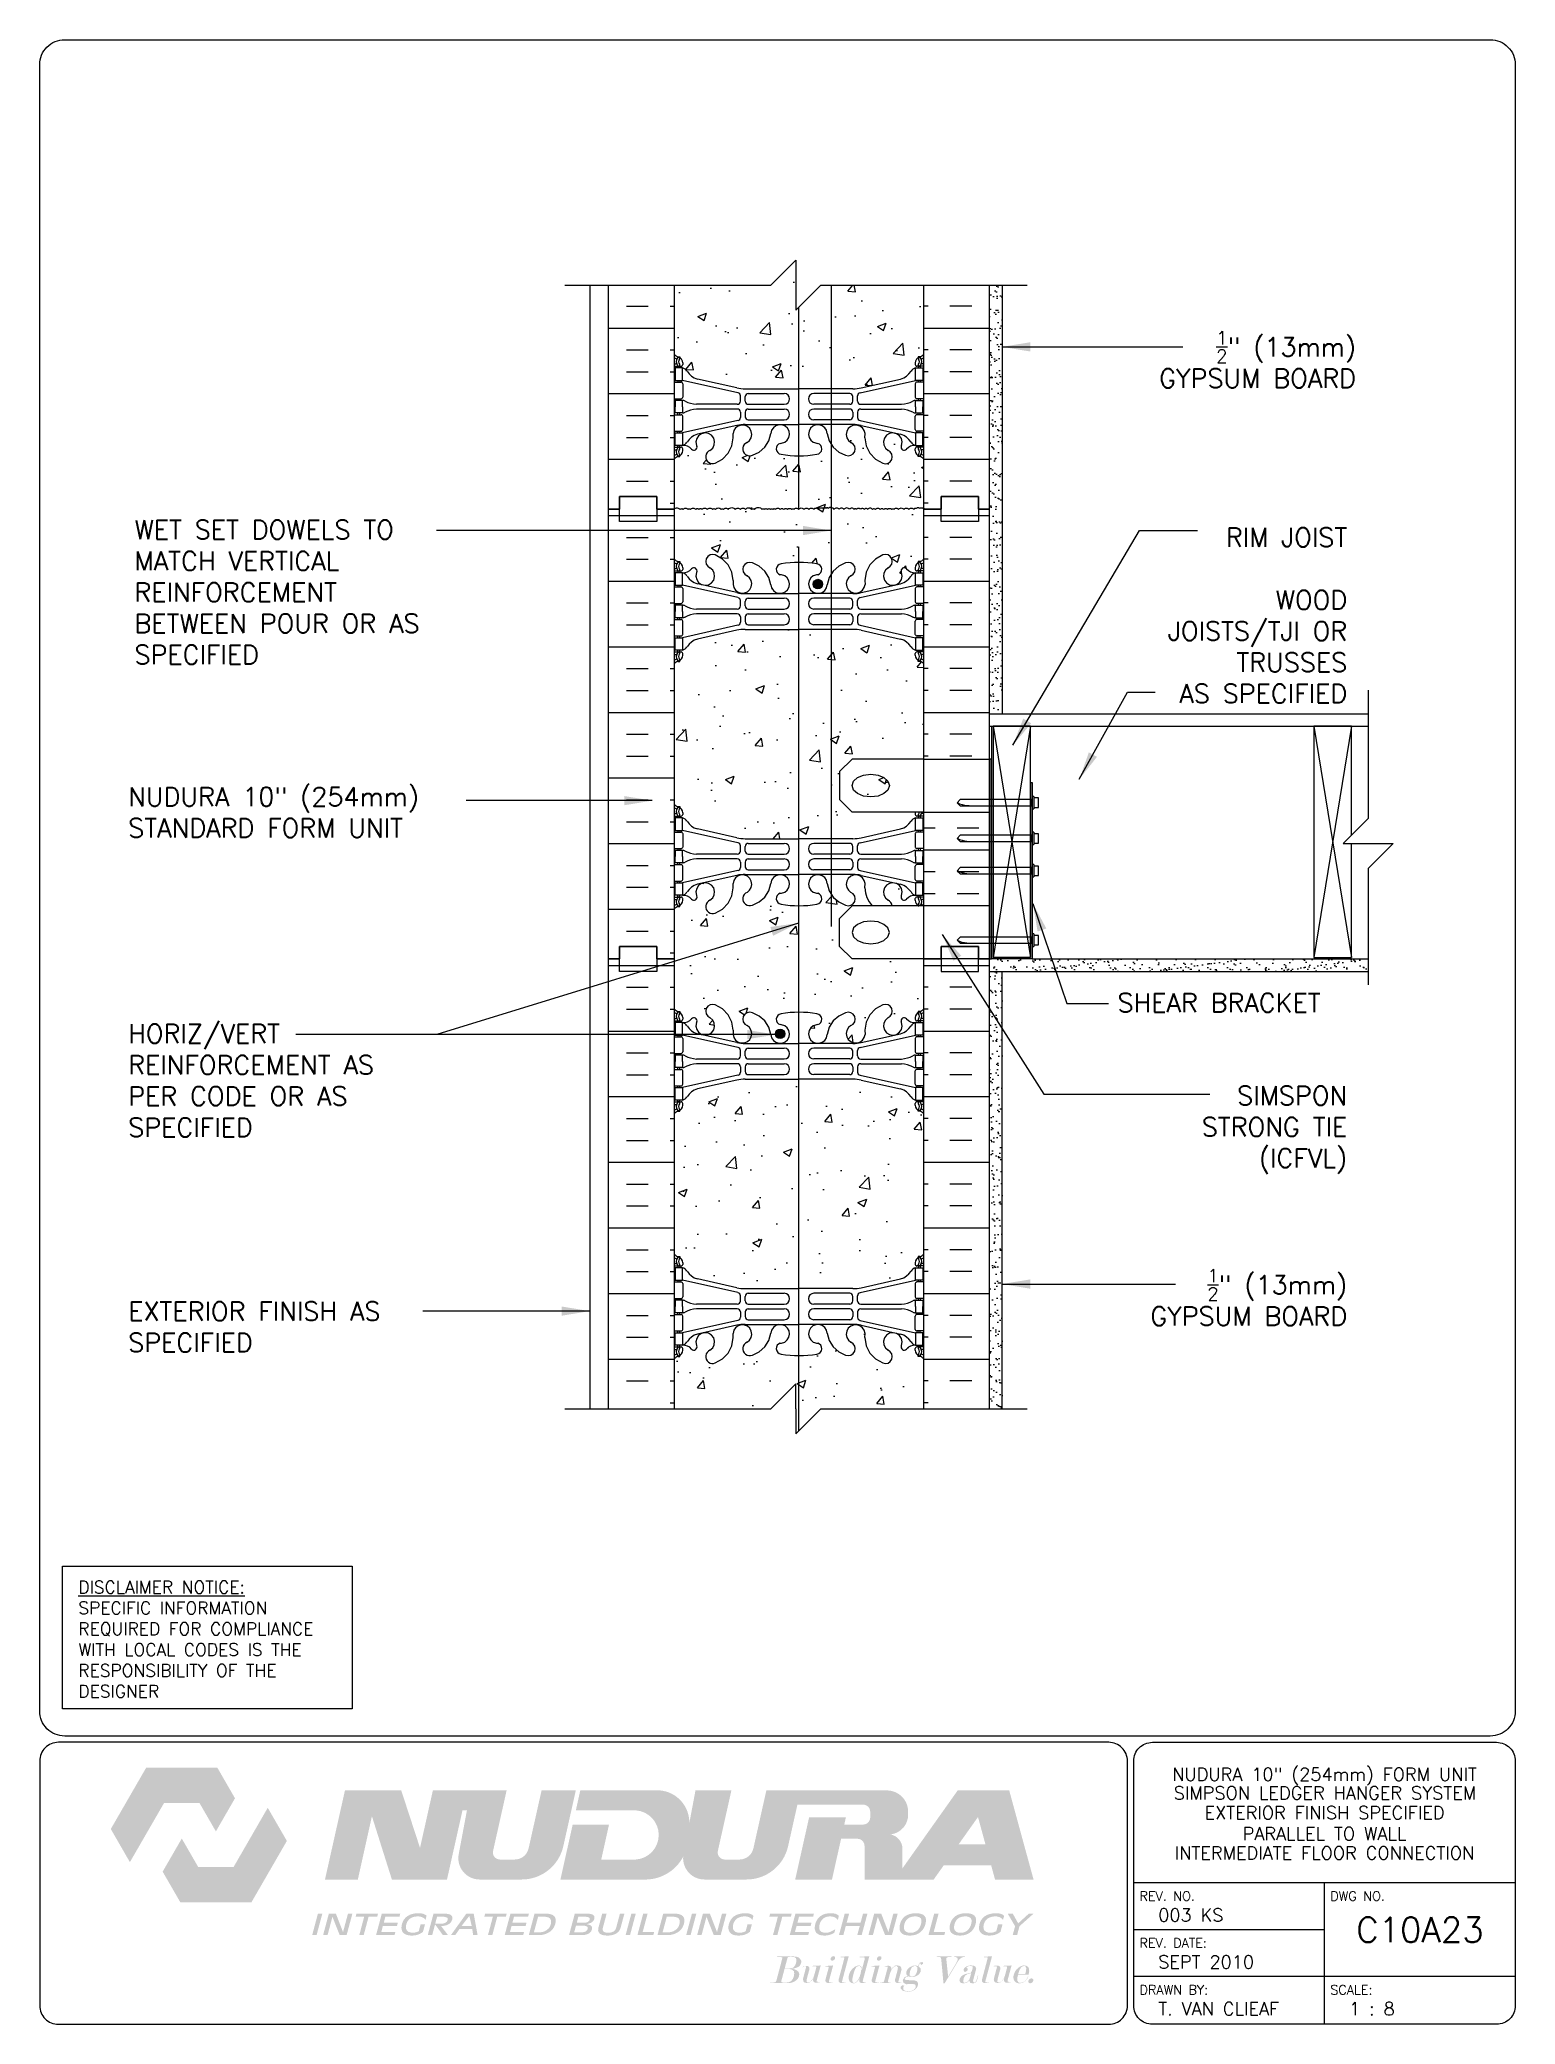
# Paper-space layout 'C10A23' of a CAD drawing. Header units: inches. Extents: x 0.42 to 7.8, y 0.49 to 10.41.
# The model-space entities are those that its viewports show. They can reach past a viewport. Long polylines and large blocks are cut down to what shows.
import ezdxf
from ezdxf.enums import TextEntityAlignment as Align

# ---------------------------------------------------------------- set-up
doc = ezdxf.new("R2010")
doc.units = ezdxf.units.IN
doc.header["$LTSCALE"] = 0.5
doc.header["$MEASUREMENT"] = 0
doc.linetypes.add('DASHED2', pattern=[0.375, 0.25, -0.125])
doc.linetypes.add('HIDDEN2', pattern=[0.1875, 0.125, -0.0625])
for name, color, linetype in [('HATCH', 12, 'Continuous'), ('line25', 2, 'Continuous'), ('LINE3', 3, 'Continuous'), ('LINE50', 5, 'Continuous'), ('LINE9', 9, 'Continuous'), ('LOGO', 7, 'Continuous'), ('TBK_LINE65', 3, 'Continuous'), ('TBK_TEXT', 4, 'Continuous'), ('TEXT', 4, 'Continuous'), ('Web_Edge', 9, 'Continuous')]:
    doc.layers.add(name, color=color, linetype=linetype)
doc.styles.add('DIM', font='romans.shx', dxfattribs={"width": 0.7})
doc.styles.add('ROMANS', font='romans.shx', dxfattribs={"height": 1.125})
doc.dimstyles.new('ext_12', dxfattribs={"dimscale": 12, "dimtxt": 0.09375, "dimasz": 0.09375, "dimexe": 0.09375, "dimexo": 0.0625, "dimgap": 0.0625, "dimtad": 1, "dimdec": 1, "dimzin": 3, "dimdsep": 46, "dimlunit": 4, "dimtxsty": 'DIM', "dimcen": 0.09, "dimdle": 0.09375, "dimclrt": 4, "dimadec": 0, "dimazin": 0, "dimtfac": 1, "dimtdec": 1, "dimtmove": 2, "dimatfit": 3, "dimfxl": 1, "dimfrac": 2, "dimtolj": 1, "dimtzin": 0, "dimarcsym": 0})
pattern_1 = [(37.5, (60.01686, 18.26224), (-0.0157483, 0.481706), [0, -0.38, 0, -0.425, 0, -0.40625]), (7.5, (60.01686, 18.26224), (0.442444, 0.7055365), [0, -0.205, 0, -0.3425, 0, -0.13125]), (327.5, (59.70936, 18.26224), (0.7785355, 0.0014148), [0, -0.125, 0, -0.45, 0, -0.5875]), (317.5, (59.70936, 18.26224), (0.7515317, 0.219419), [0, -0.0625, 0, -0.295, 0, -0.3375])]

psp = doc.layouts.new('C10A23')

# ---------------------------------------------------------------- texts
at = {"layer": 'TBK_TEXT', "color": 7, "style": 'ROMANS'}
for s, p in [('REV. NO.', (5.9215, 1.107)), ('DWG NO.', (6.876, 1.107)), ('REV. DATE:', (5.9215, 0.8726)), ('DRAWN BY:', (5.9215, 0.6382)), ('SCALE:', (6.876, 0.6382))]:
    psp.add_text(s, height=0.04688, dxfattribs=at).set_placement(p)
at = {"layer": 'TEXT', "insert": (0.6134, 2.7065), "char_height": 0.0625, "width": 1.41371, "attachment_point": 1, "style": 'ROMANS'}
psp.add_mtext('{\\Fromans.shx|c1;\\LDISCLAIMER NOTICE:\\l\\PSPECIFIC INFORMATION REQUIRED FOR COMPLIANCE WITH LOCAL CODES IS THE RESPONSIBILITY OF THE DESIGNER}', dxfattribs=at)

msp = doc.modelspace()

# ---------------------------------------------------------------- texts
at = {"layer": 'TEXT', "char_height": 0.75, "style": 'ROMANS'}
for s, insert, width, attachment_point in [('\\A1;{\\H0.7x;\\S1/2;\\H1.4286x;"} (13mm) GYPSUM BOARD', (131.981, 60.372), 9.28726, 9), ('WET SET DOWELS TO MATCH VERTICAL REINFORCEMENT BETWEEN POUR OR AS SPECIFIED ', (83.098, 52.191), 13.24095, 4), ('\\A1;\\PRIM JOIST\\P\\PWOOD \\PJOISTS/TJI OR\\PTRUSSES \\PAS SPECIFIED', (131.628, 47.758), 12.00896, 9), ('NUDURA 10" (254mm) STANDARD FORM UNIT', (82.848, 43.382), 16.30345, 4), ('SHEAR BRACKET', (122.435, 35.766), 15.79937, 4), ('HORIZ/VERT REINFORCEMENT AS PER CODE OR AS SPECIFIED', (82.848, 32.654), 11.69947, 4), ('SIMSPON \\PSTRONG TIE\\P(ICFVL)', (131.628, 30.674), 15.79937, 6), ('\\A1;{\\H0.7x;\\S1/2;\\H1.4286x;"} (13mm) GYPSUM BOARD', (131.628, 22.85), 10.57544, 9), ('EXTERIOR FINISH AS SPECIFIED', (82.848, 22.796), 12.15984, 4)]:
    msp.add_mtext(s, dxfattribs=dict(at, insert=insert, width=width, attachment_point=attachment_point))

# ---------------------------------------------------------------- blocks, each defined once
blk = doc.blocks.new('TITLEBLOCK-Tag')
at = {"style": 'ROMANS'}
for tag, height, p in [('TITLE_LINE_1', 0.0625, (0.927, -0.1328)), ('TITLE_LINE_2', 0.0625, (0.9294, -0.2258)), ('CENTRE-LINE-3', 0.0625, (0.927, -0.3246)), ('TITLE_LINE_4', 0.0625, (0.927, -0.4299)), ('TITLE_LINE_5', 0.0625, (0.927, -0.526)), ('DWG', 0.125, (1.4043, -0.9102))]:
    blk.add_attdef(tag, text='', height=height, dxfattribs=at).set_placement(p, align=Align.MIDDLE_CENTER)
for tag, p in [('LATEST_REVISION', (0.0954, -0.8366)), ('REVISION_DATE', (0.0954, -1.071)), ('DRAWN_BY', (0.0954, -1.3053)), ('SCALE', (1.0499, -1.3053))]:
    blk.add_attdef(tag, text='', height=0.0469, dxfattribs=at).set_placement(p, align=Align.MIDDLE_LEFT)

# ---------------------------------------------------------------- hatches: boundary and pattern name
at = {"layer": 'HATCH'}
h = msp.add_hatch(dxfattribs=at)
h.set_pattern_fill('AR-CONC', color=256, scale=0.5)
h.paths.add_polyline_path([(114.693, 21.516, 0.08841), (114.547, 21.614), (114.457, 21.614), (114.457, 21.655, -0.249069), (114.347, 21.863), (114.347, 21.93, -0.414214), (114.409, 21.993), (114.457, 21.993), (114.457, 22.063), (114.352, 22.063, 0.231736), (113.994, 21.912, -0.8344), (113.783, 22.037), (113.794, 22.058, 2.155404), (113.256, 21.864, -1), (113.042, 21.353, -0.311223), (112.333, 22.369), (112.334, 22.534, 1.661382), (111.773, 22.181, -1), (111.559, 21.67, -0.30095), (110.823, 22.542, 1.661382), (110.262, 22.19, 0.055617), (110.441, 22.144, -0.843243), (110.407, 21.712, -0.047544), (109.693, 21.647, -0.047544), (108.979, 21.712, -0.843243), (108.945, 22.144, 0.055617), (109.124, 22.19, 1.661382), (108.563, 22.542, -0.30095), (107.827, 21.67, -1), (107.613, 22.181, 1.661382), (107.052, 22.534), (107.053, 22.369, -0.311223), (106.344, 21.353, -1), (106.13, 21.864, 2.155404), (105.591, 22.058), (105.603, 22.037, -0.834375), (105.392, 21.912, 0.23174), (105.034, 22.063), (104.929, 22.063), (104.929, 21.993), (104.976, 21.993, -0.414214), (105.039, 21.93), (105.039, 21.863, -0.249069), (104.929, 21.655), (104.929, 21.614), (104.839, 21.614, 0.088416), (104.693, 21.516), (104.693, 19.516), (108.568, 19.516), (109.568, 20.516), (109.568, 19.516), (109.568, 18.516), (110.568, 19.516), (114.693, 19.516)])
h.paths.add_polyline_path([(114.693, 31.324, 0.08841), (114.547, 31.421), (114.457, 31.421), (114.457, 31.463, -0.249069), (114.347, 31.67), (114.347, 31.738, -0.414214), (114.409, 31.8), (114.457, 31.8), (114.457, 31.87), (114.352, 31.87, -0.155529), (114.176, 32.004, 0.180914), (113.758, 32.316), (112.178, 32.669, 0.054974), (111.851, 32.705), (109.693, 32.705), (107.535, 32.705, 0.054974), (107.208, 32.669), (105.627, 32.316, 0.180914), (105.21, 32.004, -0.155529), (105.034, 31.87), (104.929, 31.87), (104.929, 31.8), (104.976, 31.8, -0.414214), (105.039, 31.738), (105.039, 31.67, -0.249069), (104.929, 31.463), (104.929, 31.421), (104.839, 31.421, 0.088416), (104.693, 31.324), (104.693, 25.709, 0.088416), (104.839, 25.611), (104.929, 25.611), (104.929, 25.57, -0.249069), (105.039, 25.363), (105.039, 25.295, -0.414214), (104.976, 25.233), (104.929, 25.233), (104.929, 25.163), (105.034, 25.163, -0.155529), (105.21, 25.029, 0.180914), (105.627, 24.717), (107.208, 24.364, 0.054974), (107.535, 24.328), (109.693, 24.328), (111.851, 24.328, 0.054974), (112.178, 24.364), (113.758, 24.717, 0.180914), (114.176, 25.029, -0.155529), (114.352, 25.163), (114.457, 25.163), (114.457, 25.233), (114.409, 25.233, -0.414214), (114.347, 25.295), (114.347, 25.363, -0.249069), (114.457, 25.57), (114.457, 25.611), (114.547, 25.611, 0.08841), (114.693, 25.709)])
h.paths.add_polyline_path([(114.693, 37.516), (111.818, 37.516), (111.318, 38.016), (111.318, 39.141), (111.818, 39.641), (112.617, 39.641, -0.184932), (112.333, 40.369), (112.334, 40.534, 1.661382), (111.773, 40.181, -1), (111.559, 39.67, -0.30095), (110.823, 40.542, 1.661382), (110.262, 40.19, 0.055617), (110.441, 40.144, -0.843243), (110.407, 39.712, -0.047544), (109.693, 39.647, -0.047544), (108.979, 39.712, -0.843243), (108.945, 40.144, 0.055617), (109.124, 40.19, 1.661382), (108.563, 40.542, -0.30095), (107.827, 39.67, -1), (107.613, 40.181, 1.661382), (107.052, 40.534), (107.053, 40.369, -0.311223), (106.344, 39.353, -1), (106.13, 39.864, 2.155404), (105.591, 40.058), (105.603, 40.037, -0.834375), (105.392, 39.912, 0.23174), (105.034, 40.063), (104.929, 40.063), (104.929, 39.993), (104.976, 39.993, -0.414214), (105.039, 39.93), (105.039, 39.863, -0.249069), (104.929, 39.655), (104.929, 39.614), (104.839, 39.614, 0.088416), (104.693, 39.516), (104.693, 37.516), (104.693, 35.516, 0.088416), (104.839, 35.419), (104.929, 35.419), (104.929, 35.377, -0.249069), (105.039, 35.17), (105.039, 35.103, -0.414214), (104.976, 35.04), (104.929, 35.04), (104.929, 34.97), (105.034, 34.97, 0.231736), (105.392, 35.121, -0.8344), (105.603, 34.996), (105.591, 34.974, 2.155404), (106.13, 35.169, -1), (106.344, 35.68, -0.311223), (107.053, 34.664), (107.052, 34.499, 1.661382), (107.613, 34.852, -1), (107.827, 35.363, -0.30095), (108.563, 34.49, 1.661382), (109.124, 34.843, 0.055617), (108.945, 34.889, -0.843243), (108.979, 35.321, -0.047544), (109.693, 35.386, -0.047544), (110.407, 35.321, -0.843243), (110.441, 34.889, 0.055617), (110.262, 34.843, 1.661382), (110.823, 34.49, -0.30095), (111.559, 35.363, -1), (111.773, 34.852, 1.661382), (112.334, 34.499), (112.333, 34.664, -0.311223), (113.042, 35.68, -1), (113.256, 35.169, 2.155404), (113.794, 34.974), (113.783, 34.996, -0.834375), (113.994, 35.121, 0.23174), (114.352, 34.97), (114.457, 34.97), (114.457, 35.04), (114.409, 35.04, -0.414214), (114.347, 35.103), (114.347, 35.17, -0.249069), (114.457, 35.377), (114.457, 35.419), (114.547, 35.419, 0.08841), (114.693, 35.516)])
h.paths.add_polyline_path([(113.783, 40.037), (113.794, 40.058, 2.155404), (113.256, 39.864, -0.270238), (113.424, 39.641), (114.457, 39.641), (114.457, 39.655, -0.249069), (114.347, 39.863), (114.347, 39.93, -0.414214), (114.409, 39.993), (114.457, 39.993), (114.457, 40.063), (114.352, 40.063, 0.231736), (113.994, 39.912, -0.8344)], flags=17)
h.paths.add_polyline_path([(114.693, 49.324, 0.08841), (114.547, 49.421), (114.457, 49.421), (114.457, 49.463, -0.249069), (114.347, 49.67), (114.347, 49.738, -0.414214), (114.409, 49.8), (114.457, 49.8), (114.457, 49.87), (114.352, 49.87, -0.155529), (114.176, 50.004, 0.180914), (113.758, 50.316), (112.178, 50.669, 0.054974), (111.851, 50.705), (109.693, 50.705), (107.535, 50.705, 0.054974), (107.208, 50.669), (105.627, 50.316, 0.180914), (105.21, 50.004, -0.155529), (105.034, 49.87), (104.929, 49.87), (104.929, 49.8), (104.976, 49.8, -0.414214), (105.039, 49.738), (105.039, 49.67, -0.249069), (104.929, 49.463), (104.929, 49.421), (104.839, 49.421, 0.088416), (104.693, 49.324), (104.693, 43.709, 0.088416), (104.839, 43.611), (104.929, 43.611), (104.929, 43.57, -0.249069), (105.039, 43.363), (105.039, 43.295, -0.414214), (104.976, 43.233), (104.929, 43.233), (104.929, 43.163), (105.034, 43.163, -0.155529), (105.21, 43.029, 0.180914), (105.627, 42.717), (107.208, 42.364, 0.054974), (107.535, 42.328), (109.693, 42.328), (111.851, 42.328, 0.054974), (112.178, 42.364), (113.758, 42.717, 0.180914), (114.176, 43.029, -0.155529), (114.352, 43.163), (114.457, 43.163), (114.457, 43.233), (114.409, 43.233, -0.414214), (114.347, 43.295), (114.347, 43.363, -0.028911), (114.349, 43.391), (111.818, 43.391), (111.318, 43.891), (111.318, 45.016), (111.818, 45.516), (114.693, 45.516)])
h.paths.add_polyline_path([(114.693, 55.516), (114.693, 55.545, 0.520567), (114.61, 55.545, 0.520567), (114.521, 55.545, 0.520567), (114.39, 55.545, 0.520567), (114.29, 55.503, 0.520567), (114.085, 55.503, 0.520567), (113.891, 55.503, 0.520567), (113.671, 55.503, 0.520567), (113.492, 55.503, 0.520567), (113.393, 55.503, 0.520567), (113.235, 55.503, 0.520567), (113.083, 55.503, 0.520567), (112.936, 55.503, 0.520567), (112.758, 55.503, 0.272614), (112.693, 55.533, 0.272614), (112.628, 55.503, 0.520567), (112.449, 55.503, 0.520567), (112.303, 55.503, 0.520567), (112.15, 55.503, 0.520567), (111.993, 55.503, 0.520567), (111.893, 55.503, 0.520567), (111.715, 55.503, 0.520567), (111.495, 55.503, 0.520567), (111.3, 55.503, 0.520567), (111.096, 55.503, 0.520567), (110.996, 55.545, 0.520567), (110.865, 55.545, 0.520567), (110.776, 55.545, 0.520567), (110.693, 55.545, 0.520567), (110.61, 55.545, 0.520567), (110.521, 55.545, 0.520567), (110.39, 55.545, 0.520567), (110.29, 55.503, 0.520567), (110.085, 55.503, 0.520567), (109.891, 55.503, 0.520567), (109.671, 55.503, 0.520567), (109.492, 55.503, 0.520567), (109.393, 55.503, 0.520567), (109.235, 55.503, 0.520567), (109.083, 55.503, 0.520567), (108.936, 55.503, 0.520567), (108.758, 55.503, 0.520567), (108.643, 55.503, 0.520567), (108.553, 55.503, 0.520567), (108.433, 55.503, 0.520567), (108.317, 55.503, 0.520567), (108.212, 55.503, 0.520567), (107.906, 55.503, 0.520567), (107.796, 55.503, 0.520567), (107.549, 55.503, 0.520567), (107.35, 55.503, 0.520567), (107.14, 55.503, 0.520567), (106.862, 55.503, 0.520567), (106.673, 55.503, 0.520567), (106.579, 55.503, 0.520567), (106.353, 55.503, 0.520567), (106.232, 55.503, 0.520567), (106.023, 55.503, 0.520567), (105.813, 55.503, 0.520567), (105.687, 55.503, 0.520567), (105.561, 55.503, 0.520567), (105.351, 55.503, 0.520567), (105.246, 55.503, 0.520567), (105.062, 55.503, 0.520567), (104.942, 55.503, 0.432813), (104.693, 55.516), (104.693, 53.516, 0.088416), (104.839, 53.419), (104.929, 53.419), (104.929, 53.377, -0.249069), (105.039, 53.17), (105.039, 53.103, -0.414214), (104.976, 53.04), (104.929, 53.04), (104.929, 52.97), (105.034, 52.97, 0.231736), (105.392, 53.121, -0.8344), (105.603, 52.996), (105.591, 52.974, 2.155404), (106.13, 53.169, -1), (106.344, 53.68, -0.311223), (107.053, 52.664), (107.052, 52.499, 1.661382), (107.613, 52.852, -1), (107.827, 53.363, -0.30095), (108.563, 52.49, 1.661382), (109.124, 52.843, 0.055617), (108.945, 52.889, -0.843243), (108.979, 53.321, -0.047544), (109.693, 53.386, -0.047544), (110.407, 53.321, -0.843243), (110.441, 52.889, 0.055617), (110.262, 52.843, 1.661382), (110.823, 52.49, -0.30095), (111.559, 53.363, -1), (111.773, 52.852, 1.661382), (112.334, 52.499), (112.333, 52.664, -0.311223), (113.042, 53.68, -1), (113.256, 53.169, 2.155404), (113.794, 52.974), (113.783, 52.996, -0.834375), (113.994, 53.121, 0.23174), (114.352, 52.97), (114.457, 52.97), (114.457, 53.04), (114.409, 53.04, -0.414214), (114.347, 53.103), (114.347, 53.17, -0.249069), (114.457, 53.377), (114.457, 53.419), (114.547, 53.419, 0.08841), (114.693, 53.516)])
h.paths.add_polyline_path([(114.693, 57.516, 0.08841), (114.547, 57.614), (114.457, 57.614), (114.457, 57.655, -0.249069), (114.347, 57.863), (114.347, 57.93, -0.414214), (114.409, 57.993), (114.457, 57.993), (114.457, 58.063), (114.352, 58.063, 0.231736), (113.994, 57.912, -0.8344), (113.783, 58.037), (113.794, 58.058, 2.155404), (113.256, 57.864, -1), (113.042, 57.353, -0.311223), (112.333, 58.369), (112.334, 58.534, 1.661382), (111.773, 58.181, -1), (111.559, 57.67, -0.30095), (110.823, 58.542, 1.661382), (110.262, 58.19, 0.055617), (110.441, 58.144, -0.843243), (110.407, 57.712, -0.047544), (109.693, 57.647, -0.047544), (108.979, 57.712, -0.843243), (108.945, 58.144, 0.055617), (109.124, 58.19, 1.661382), (108.563, 58.542, -0.30095), (107.827, 57.67, -1), (107.613, 58.181, 1.661382), (107.052, 58.534), (107.053, 58.369, -0.311223), (106.344, 57.353, -1), (106.13, 57.864, 2.155404), (105.591, 58.058), (105.603, 58.037, -0.834375), (105.392, 57.912, 0.23174), (105.034, 58.063), (104.929, 58.063), (104.929, 57.993), (104.976, 57.993, -0.414214), (105.039, 57.93), (105.039, 57.863, -0.249069), (104.929, 57.655), (104.929, 57.614), (104.839, 57.614, 0.088416), (104.693, 57.516), (104.693, 55.516, -0.432813), (104.942, 55.503, -0.520567), (105.062, 55.503, -0.520567), (105.246, 55.503, -0.520567), (105.351, 55.503, -0.520567), (105.561, 55.503, -0.520567), (105.687, 55.503, -0.520567), (105.813, 55.503, -0.520567), (106.023, 55.503, -0.520567), (106.232, 55.503, -0.520567), (106.353, 55.503, -0.520567), (106.579, 55.503, -0.520567), (106.673, 55.503, -0.520567), (106.862, 55.503, -0.520567), (107.14, 55.503, -0.520567), (107.35, 55.503, -0.520567), (107.549, 55.503, -0.520567), (107.796, 55.503, -0.520567), (107.906, 55.503, -0.520567), (108.212, 55.503, -0.520567), (108.317, 55.503, -0.520567), (108.433, 55.503, -0.520567), (108.553, 55.503, -0.520567), (108.643, 55.503, -0.520567), (108.758, 55.503, -0.520567), (108.936, 55.503, -0.520567), (109.083, 55.503, -0.520567), (109.235, 55.503, -0.520567), (109.393, 55.503, -0.520567), (109.492, 55.503, -0.520567), (109.671, 55.503, -0.520567), (109.891, 55.503, -0.520567), (110.085, 55.503, -0.520567), (110.29, 55.503, -0.520567), (110.39, 55.545, -0.520567), (110.521, 55.545, -0.520567), (110.61, 55.545, -0.520567), (110.693, 55.545, -0.520567), (110.776, 55.545, -0.520567), (110.865, 55.545, -0.520567), (110.996, 55.545, -0.520567), (111.096, 55.503, -0.520567), (111.3, 55.503, -0.520567), (111.495, 55.503, -0.520567), (111.715, 55.503, -0.520567), (111.893, 55.503, -0.520567), (111.993, 55.503, -0.520567), (112.15, 55.503, -0.520567), (112.303, 55.503, -0.520567), (112.449, 55.503, -0.520567), (112.628, 55.503, -0.272614), (112.693, 55.533, -0.272614), (112.758, 55.503, -0.520567), (112.936, 55.503, -0.520567), (113.083, 55.503, -0.520567), (113.235, 55.503, -0.520567), (113.393, 55.503, -0.520567), (113.492, 55.503, -0.520567), (113.671, 55.503, -0.520567), (113.891, 55.503, -0.520567), (114.085, 55.503, -0.520567), (114.29, 55.503, -0.520567), (114.39, 55.545, -0.520567), (114.521, 55.545, -0.520567), (114.61, 55.545, -0.520567), (114.693, 55.545)])
h.paths.add_polyline_path([(114.457, 61.611), (114.547, 61.611, 0.08841), (114.693, 61.709), (114.693, 64.469), (110.568, 64.469), (109.568, 63.469), (109.568, 65.469), (108.568, 64.469), (104.693, 64.469), (104.693, 61.709, 0.088416), (104.839, 61.611), (104.929, 61.611), (104.929, 61.57, -0.249069), (105.039, 61.363), (105.039, 61.295, -0.414214), (104.976, 61.233), (104.929, 61.233), (104.929, 61.163), (105.034, 61.163, -0.155529), (105.21, 61.029, 0.180914), (105.627, 60.717), (107.208, 60.364, 0.054974), (107.535, 60.328), (109.693, 60.328), (111.851, 60.328, 0.054974), (112.178, 60.364), (113.758, 60.717, 0.180914), (114.176, 61.029, -0.155529), (114.352, 61.163), (114.457, 61.163), (114.457, 61.233), (114.409, 61.233, -0.414214), (114.347, 61.295), (114.347, 61.363, -0.249069), (114.457, 61.57)])
h = msp.add_hatch(dxfattribs=at)
h.set_pattern_fill('INSUL', color=256, scale=7, style=0)
h.set_pattern_definition([(0, (-2821.4687, -341.493), (0, 2.625), []), (0, (-2821.4687, -340.618), (0, 2.625), [0.875, -0.875]), (0, (-2821.4687, -339.743), (0, 2.625), [0.875, -0.875])])
h.paths.add_polyline_path([(104.693, 64.469), (102.068, 64.469), (102.068, 55.516), (102.505, 55.516), (102.505, 56.016), (104.005, 56.016), (104.005, 55.516), (104.693, 55.516)])
h = msp.add_hatch(dxfattribs=at)
h.set_pattern_fill('INSUL', color=256, scale=7, style=0)
h.set_pattern_definition([(180, (3040.8544, -341.493), (0, 2.625), []), (180, (3040.8544, -340.618), (0, 2.625), [0.875, -0.875]), (180, (3040.8544, -339.743), (0, 2.625), [0.875, -0.875])])
h.paths.add_polyline_path([(117.318, 64.469), (114.693, 64.469), (114.693, 55.516), (115.38, 55.516), (115.38, 56.016), (116.88, 56.016), (116.88, 55.516), (117.318, 55.516)])
h = msp.add_hatch(dxfattribs=at)
h.set_pattern_fill('AR-SAND', color=256, scale=0.25, style=0)
h.set_pattern_definition(pattern_1)
h.paths.add_polyline_path([(117.818, 64.469), (117.318, 64.469), (117.318, 47.329), (117.818, 47.329)])
h = msp.add_hatch(dxfattribs=at)
h.set_pattern_fill('INSUL', color=256, scale=7, style=0)
h.set_pattern_definition([(0, (-2821.4687, -359.493), (0, 2.625), []), (0, (-2821.4687, -358.618), (0, 2.625), [0.875, -0.875]), (0, (-2821.4687, -357.743), (0, 2.625), [0.875, -0.875])])
h.paths.add_polyline_path([(102.068, 37.516), (102.505, 37.516), (102.505, 38.016), (104.005, 38.016), (104.005, 37.516), (104.693, 37.516), (104.693, 55.516), (104.005, 55.516), (104.005, 56.016), (102.505, 56.016), (102.505, 55.516), (102.068, 55.516)])
h = msp.add_hatch(dxfattribs=at)
h.set_pattern_fill('INSUL', color=256, scale=7, style=0)
h.set_pattern_definition([(180, (3040.8544, -359.493), (0, 2.625), []), (180, (3040.8544, -358.618), (0, 2.625), [0.875, -0.875]), (180, (3040.8544, -357.743), (0, 2.625), [0.875, -0.875])])
h.paths.add_polyline_path([(114.693, 45.516), (117.318, 45.516), (117.318, 55.516), (116.88, 55.516), (116.88, 56.016), (115.38, 56.016), (115.38, 55.516), (114.693, 55.516)])
h = msp.add_hatch(dxfattribs=at)
h.set_pattern_fill('AR-CONC', color=256, scale=0.5, style=0)
h.set_pattern_definition([(50, (-76.9897, 24.948), (3.5863, -0.31376), [0.375, -4.125]), (355, (-76.9897, 24.948), (-0.69376, 3.76096), [0.3, -3.3]), (100.4514, (-76.6908, 24.9218), (2.89255, 3.4472), [0.3187, -3.50571]), (46.1842, (-76.9897, 25.948), (5.33621, -0.8276), [0.5625, -6.1875]), (96.6356, (-76.545, 25.879), (4.67331, 4.87059), [0.47805, -5.25856]), (351.1842, (-76.9897, 25.948), (4.67331, 4.8706), [0.45, -4.95]), (21, (-76.4897, 25.698), (2.984535, -2.013094), [0.375, -4.125]), (326, (-76.4897, 25.698), (1.21658, 3.62575), [0.3, -3.3]), (71.4514, (-76.241, 25.53), (4.20111, 1.61265), [0.3187, -3.50571]), (37.5, (-76.9897, 24.9479), (0.060799, 1.664469), [0, -3.26, 0, -3.35, 0, -3.3125]), (7.5, (-76.9897, 24.9479), (1.315348, 1.972059), [0, -1.91, 0, -3.185, 0, -1.2625]), (327.5, (-78.1047, 24.9479), (2.669112, -0.112774), [0, -1.25, 0, -3.9, 0, -5.175]), (317.5, (-78.6047, 24.948), (2.91593, 0.500525), [0, -1.625, 0, -2.59, 0, -3.675])])
edge = h.paths.add_edge_path()
edge.add_ellipse((112.564, 44.454), major_axis=(-0.746, 0), ratio=0.610344, start_angle=0, end_angle=360)
h = msp.add_hatch(dxfattribs=at)
h.set_pattern_fill('INSUL', color=256, scale=7, style=0)
h.set_pattern_definition([(0, (60.0169, 18.2622), (0, 2.625), []), (0, (60.0169, 19.1372), (0, 2.625), [0.875, -0.875]), (0, (60.0169, 20.0122), (0, 2.625), [0.875, -0.875])])
h.paths.add_polyline_path([(117.318, 43.391), (114.693, 43.391), (114.693, 39.641), (117.318, 39.641)])
h = msp.add_hatch(dxfattribs=at)
h.set_pattern_fill('INSUL', color=256, scale=7, style=0)
h.set_pattern_definition([(0, (-2821.4687, -377.493), (0, 2.625), []), (0, (-2821.4687, -376.618), (0, 2.625), [0.875, -0.875]), (0, (-2821.4687, -375.743), (0, 2.625), [0.875, -0.875])])
h.paths.add_polyline_path([(102.068, 19.516), (102.505, 19.516), (102.505, 20.016), (104.005, 20.016), (104.005, 19.516), (104.693, 19.516), (104.693, 37.516), (104.005, 37.516), (104.005, 38.016), (102.505, 38.016), (102.505, 37.516), (102.068, 37.516)])
h = msp.add_hatch(dxfattribs=at)
h.set_pattern_fill('INSUL', color=256, scale=7, style=0)
h.set_pattern_definition([(180, (3040.8544, -377.493), (0, 2.625), []), (180, (3040.8544, -376.618), (0, 2.625), [0.875, -0.875]), (180, (3040.8544, -375.743), (0, 2.625), [0.875, -0.875])])
h.paths.add_polyline_path([(117.318, 19.516), (116.88, 19.516), (116.88, 20.016), (115.38, 20.016), (115.38, 19.516), (114.693, 19.516), (114.693, 37.516), (115.38, 37.516), (115.38, 38.016), (116.88, 38.016), (116.88, 37.516), (117.318, 37.516)])
h = msp.add_hatch(dxfattribs=at)
h.set_pattern_fill('AR-SAND', color=256, scale=0.25, style=0)
h.set_pattern_definition(pattern_1)
h.paths.add_polyline_path([(132.469, 37.016), (132.469, 37.516), (119.023, 37.516), (117.398, 37.516), (117.318, 37.516), (117.318, 37.016)])
h = msp.add_hatch(dxfattribs=at)
h.set_pattern_fill('AR-SAND', color=256, scale=0.25, style=0)
h.set_pattern_definition(pattern_1)
h.paths.add_polyline_path([(117.818, 37.016), (117.318, 37.016), (117.318, 19.516), (117.818, 19.516)])
at = {"layer": 'LINE3'}
for points in [[(110.261, 52.518, 1), (110.636, 52.518, 1)], [(108.749, 34.518, 1), (109.124, 34.518, 1)]]:
    msp.add_hatch(color=256, dxfattribs=at).paths.add_polyline_path(points)

# ---------------------------------------------------------------- linework, layer by layer
at = {"layer": 'HATCH'}
for p, q in [((117.46, 46.829), (118.96, 37.579)), ((118.96, 46.829), (117.46, 37.579)), ((130.297, 46.829), (131.797, 37.579)), ((131.797, 46.829), (130.297, 37.579))]:
    msp.add_line(p, q, dxfattribs=at)
for points in [[(104.693, 55.516, -0.432813), (104.942, 55.503, -0.520567), (105.062, 55.503, -0.520567), (105.246, 55.503, -0.520567), (105.351, 55.503, -0.520567), (105.561, 55.503, -0.520567), (105.687, 55.503, -0.520567), (105.813, 55.503, -0.520567), (106.023, 55.503, -0.520567), (106.232, 55.503, -0.520567), (106.353, 55.503, -0.520567), (106.579, 55.503, -0.520567), (106.673, 55.503, -0.520567), (106.862, 55.503, -0.520567), (107.14, 55.503, -0.520567), (107.35, 55.503, -0.520567), (107.549, 55.503, -0.520567), (107.796, 55.503, -0.520567), (107.906, 55.503, -0.520567), (108.212, 55.503, -0.520567), (108.317, 55.503, -0.520567), (108.433, 55.503, -0.520567), (108.553, 55.503, -0.520567), (108.643, 55.503, -0.520567), (108.758, 55.503, -0.520567), (108.936, 55.503, -0.520567), (109.083, 55.503, -0.520567), (109.235, 55.503, -0.520567), (109.393, 55.503, -0.520567), (109.492, 55.503, -0.520567), (109.671, 55.503, -0.520567), (109.891, 55.503, -0.520567), (110.085, 55.503, -0.520567), (110.29, 55.503, -0.520567), (110.39, 55.545, -0.520567), (110.521, 55.545, -0.520567), (110.61, 55.545, -0.520567), (110.693, 55.545)], [(112.693, 55.533, 0.272614), (112.628, 55.503, 0.520567), (112.449, 55.503, 0.520567), (112.303, 55.503, 0.520567), (112.15, 55.503, 0.520567), (111.993, 55.503, 0.520567), (111.893, 55.503, 0.520567), (111.715, 55.503, 0.520567), (111.495, 55.503, 0.520567), (111.3, 55.503, 0.520567), (111.096, 55.503, 0.520567), (110.996, 55.545, 0.520567), (110.865, 55.545, 0.520567), (110.776, 55.545, 0.520567), (110.693, 55.545)], [(112.693, 55.533, -0.272614), (112.758, 55.503, -0.520567), (112.936, 55.503, -0.520567), (113.083, 55.503, -0.520567), (113.235, 55.503, -0.520567), (113.393, 55.503, -0.520567), (113.492, 55.503, -0.520567), (113.671, 55.503, -0.520567), (113.891, 55.503, -0.520567), (114.085, 55.503, -0.520567), (114.29, 55.503, -0.520567), (114.39, 55.545, -0.520567), (114.521, 55.545, -0.520567), (114.61, 55.545, -0.520567), (114.693, 55.545)]]:
    msp.add_lwpolyline(points, format="xyb", dxfattribs=at)
at = {"layer": 'line25'}
for p, q in [((104.693, 64.469), (104.693, 55.516)), ((114.693, 55.516), (114.693, 64.469)), ((104.693, 55.516), (104.693, 37.516)), ((114.693, 31.891), (114.693, 55.516)), ((117.318, 46.829), (132.469, 46.829)), ((118.96, 44.579), (118.96, 37.579)), ((104.693, 37.516), (104.693, 19.516)), ((118.96, 37.579), (117.46, 37.579)), ((119.023, 37.516), (132.469, 37.516)), ((119.023, 37.516), (120.335, 37.516)), ((114.693, 19.516), (114.693, 31.891))]:
    msp.add_line(p, q, dxfattribs=at)
at = {"layer": 'line25', "color": 9}
for p, q in [((116.023, 43.77), (116.148, 43.895)), ((116.023, 43.77), (116.148, 43.645)), ((119.085, 44.02), (119.023, 44.02)), ((119.023, 44.02), (119.023, 43.52)), ((119.085, 44.02), (119.085, 43.52)), ((119.273, 43.958), (119.085, 43.958)), ((119.273, 43.583), (119.273, 43.958)), ((119.023, 43.52), (119.085, 43.52)), ((119.085, 43.583), (119.273, 43.583)), ((116.023, 42.342), (116.148, 42.467)), ((116.023, 42.342), (116.148, 42.217)), ((119.085, 42.592), (119.023, 42.592)), ((119.023, 42.592), (119.023, 42.092)), ((119.023, 42.092), (119.085, 42.092)), ((119.085, 42.592), (119.085, 42.092)), ((119.273, 42.529), (119.085, 42.529)), ((119.085, 42.154), (119.273, 42.154)), ((119.273, 42.154), (119.273, 42.529)), ((119.085, 41.298), (119.023, 41.298)), ((119.023, 41.298), (119.023, 40.798)), ((119.085, 41.298), (119.085, 40.798)), ((116.023, 41.048), (116.148, 41.173)), ((116.023, 41.048), (116.148, 40.923)), ((119.023, 40.798), (119.085, 40.798)), ((119.273, 41.235), (119.085, 41.235)), ((119.085, 40.86), (119.273, 40.86)), ((119.273, 40.86), (119.273, 41.235)), ((116.023, 38.269), (116.148, 38.394)), ((116.023, 38.269), (116.148, 38.144)), ((119.085, 38.519), (119.023, 38.519)), ((119.023, 38.519), (119.023, 38.019)), ((119.085, 38.519), (119.085, 38.019)), ((119.273, 38.456), (119.085, 38.456)), ((119.273, 38.081), (119.273, 38.456)), ((119.023, 38.019), (119.085, 38.019)), ((119.085, 38.081), (119.273, 38.081))]:
    msp.add_line(p, q, dxfattribs=at)
at = {"layer": 'line25'}
msp.add_lwpolyline([(117.46, 37.579), (118.96, 37.579), (118.96, 46.829), (117.46, 46.829)], close=True, dxfattribs=at)
msp.add_lwpolyline([(131.797, 42.47), (131.797, 46.829), (130.297, 46.829), (130.297, 37.579), (131.797, 37.579), (131.797, 42.141)], dxfattribs=at)
at = {"layer": 'line25', "color": 9}
for points in [[(116.148, 43.645), (119.023, 43.645), (119.023, 43.895), (116.148, 43.895)], [(116.148, 42.217), (119.023, 42.217), (119.023, 42.467), (116.148, 42.467)], [(116.148, 40.923), (119.023, 40.923), (119.023, 41.173), (116.148, 41.173)], [(116.148, 38.144), (119.023, 38.144), (119.023, 38.394), (116.148, 38.394)]]:
    msp.add_lwpolyline(points, dxfattribs=at)
for points in [[(116.023, 43.77), (116.221, 43.693), (116.592, 43.645)], [(116.023, 42.342), (116.221, 42.264), (116.592, 42.217)], [(116.023, 41.048), (116.221, 40.97), (116.592, 40.923)], [(116.023, 38.269), (116.221, 38.191), (116.592, 38.144)]]:
    msp.add_spline(points, degree=3, dxfattribs=at)
at = {"layer": 'LINE3'}
for p, q in [((110.977, 64.469), (110.977, 38.811)), ((109.676, 63.577), (109.676, 55.51)), ((109.676, 54.01), (109.676, 18.624))]:
    msp.add_line(p, q, dxfattribs=at)
for centre in [(110.449, 52.518), (108.937, 34.518)]:
    msp.add_circle(centre, 0.188, dxfattribs=at)
at = {"layer": 'LINE50'}
for p, q in [((102.068, 55.516), (102.068, 64.469)), ((117.318, 55.516), (117.318, 64.469)), ((102.068, 37.516), (102.068, 55.516)), ((117.318, 37.516), (117.318, 55.516)), ((102.068, 19.516), (102.068, 37.516)), ((117.318, 19.516), (117.318, 37.516))]:
    msp.add_line(p, q, dxfattribs=at)
for points in [[(102.068, 55.516), (102.505, 55.516), (102.505, 56.016), (104.005, 56.016), (104.005, 55.516), (104.693, 55.516)], [(104.693, 55.516), (104.005, 55.516), (104.005, 56.016), (102.505, 56.016), (102.505, 55.516), (102.068, 55.516)], [(117.318, 55.516), (116.88, 55.516), (116.88, 56.016), (115.38, 56.016), (115.38, 55.516), (114.693, 55.516)], [(114.693, 55.516), (115.38, 55.516), (115.38, 56.016), (116.88, 56.016), (116.88, 55.516), (117.318, 55.516)], [(104.693, 37.516), (104.005, 37.516), (104.005, 38.016), (102.505, 38.016), (102.505, 37.516), (102.068, 37.516)], [(102.068, 37.516), (102.505, 37.516), (102.505, 38.016), (104.005, 38.016), (104.005, 37.516), (104.693, 37.516)], [(114.693, 37.516), (115.38, 37.516), (115.38, 38.016), (116.88, 38.016), (116.88, 37.516), (117.318, 37.516)], [(117.318, 37.516), (116.88, 37.516), (116.88, 38.016), (115.38, 38.016), (115.38, 37.516), (114.693, 37.516)]]:
    msp.add_lwpolyline(points, dxfattribs=at)
at = {"layer": 'LINE9'}
for p, q in [((109.568, 65.469), (108.568, 64.469)), ((109.568, 65.469), (109.568, 63.469)), ((100.318, 64.469), (108.568, 64.469)), ((101.318, 64.469), (101.318, 19.516)), ((109.568, 63.469), (110.568, 64.469)), ((110.568, 64.469), (118.818, 64.469)), ((117.818, 64.469), (117.818, 47.329)), ((117.318, 47.329), (132.469, 47.329)), ((117.398, 46.829), (117.398, 37.516)), ((111.818, 45.516), (111.318, 45.016)), ((114.693, 45.516), (111.818, 45.516)), ((118.96, 44.579), (119.023, 44.579)), ((119.023, 44.579), (119.023, 37.516)), ((111.818, 43.391), (111.318, 43.891)), ((114.693, 43.391), (111.818, 43.391)), ((111.818, 39.641), (111.318, 39.141)), ((114.693, 39.641), (111.818, 39.641)), ((111.818, 37.516), (111.318, 38.016)), ((114.693, 37.516), (111.818, 37.516)), ((119.023, 37.516), (117.398, 37.516)), ((117.318, 37.016), (132.469, 37.016)), ((117.818, 19.516), (117.818, 37.016)), ((109.568, 20.516), (108.568, 19.516)), ((109.568, 19.516), (109.568, 20.516)), ((100.318, 19.516), (108.568, 19.516)), ((109.568, 18.516), (110.568, 19.516)), ((109.568, 19.516), (109.568, 18.516)), ((110.568, 19.516), (118.818, 19.516))]:
    msp.add_line(p, q, dxfattribs=at)
at = {"layer": 'LINE9', "linetype": 'HIDDEN2'}
for p, q in [((114.693, 45.516), (117.318, 45.516)), ((114.693, 43.391), (117.318, 43.391)), ((117.318, 39.641), (114.693, 39.641)), ((117.318, 37.516), (114.693, 37.516))]:
    msp.add_line(p, q, dxfattribs=at)
at = {"layer": 'LINE9', "linetype": 'DASHED2', "ltscale": 0.15}
for points in [[(104.005, 55.516), (104.005, 55.516), (104.005, 55.016), (102.505, 55.016), (102.505, 55.516), (102.505, 55.516)], [(116.88, 55.516), (116.88, 55.516), (116.88, 55.016), (115.38, 55.016), (115.38, 55.516), (115.38, 55.516)], [(104.005, 37.516), (104.005, 37.516), (104.005, 37.016), (102.505, 37.016), (102.505, 37.516), (102.505, 37.516)], [(115.38, 37.516), (115.38, 37.516), (115.38, 37.016), (116.88, 37.016), (116.88, 37.516), (116.88, 37.516)]]:
    msp.add_lwpolyline(points, dxfattribs=at)
at = {"layer": 'LINE9'}
for points in [[(132.469, 48.266), (132.469, 45.899)], [(132.469, 46.829), (132.469, 43.141), (131.469, 42.141), (133.469, 42.141), (132.469, 41.141), (132.469, 36.487)], [(111.318, 45.016), (111.318, 43.891)], [(111.318, 38.016), (111.318, 39.141)]]:
    msp.add_lwpolyline(points, dxfattribs=at)
msp.add_lwpolyline([(117.318, 37.516), (117.398, 37.516), (117.398, 45.516), (117.318, 45.516)], close=True, dxfattribs=at)
msp.add_ellipse((112.564, 44.454), major_axis=(-0.746, 0), ratio=0.610344, dxfattribs=at)
at = {"layer": 'LINE9', "extrusion": (0, 0, -1)}
msp.add_ellipse((112.564, 38.579), major_axis=(-0.746, 0), ratio=0.610344, dxfattribs=at)
at = {"layer": 'TEXT'}
msp.add_lwpolyline([(91.815, 6.215), (104.799, 6.215), (104.799, 0.177), (91.815, 0.177)], close=True, dxfattribs=at)
msp.add_lwpolyline([(104.799, 6.215), (122.459, 6.215), (122.459, 0.177), (104.799, 0.177)], dxfattribs=at)
at = {"layer": 'Web_Edge'}
for p, q in [((104.693, 61.333), (104.771, 61.333)), ((104.693, 61.233), (104.976, 61.233)), ((104.839, 61.611), (104.929, 61.611)), ((104.839, 61.233), (104.839, 61.163)), ((104.929, 61.611), (104.929, 61.57)), ((104.929, 61.233), (104.929, 61.163)), ((105.039, 61.363), (105.039, 61.295)), ((114.347, 61.363), (114.347, 61.295)), ((114.693, 61.233), (114.409, 61.233)), ((114.547, 61.611), (114.457, 61.611)), ((114.457, 61.611), (114.457, 61.57)), ((114.457, 61.233), (114.457, 61.163)), ((114.547, 61.233), (114.547, 61.163)), ((114.693, 61.333), (114.615, 61.333)), ((104.693, 60.593), (104.976, 60.593)), ((104.839, 60.663), (104.839, 60.593)), ((104.929, 60.663), (104.929, 60.593)), ((107.251, 60.166), (105.034, 60.663)), ((105.039, 60.53), (105.039, 59.995)), ((107.208, 60.364), (105.627, 60.717)), ((112.134, 60.166), (114.352, 60.663)), ((112.178, 60.364), (113.758, 60.717)), ((114.347, 60.53), (114.347, 59.995)), ((114.693, 60.593), (114.409, 60.593)), ((114.457, 60.663), (114.457, 60.593)), ((114.547, 60.663), (114.547, 60.593)), ((104.693, 59.933), (104.976, 59.933)), ((104.839, 59.933), (104.839, 59.863)), ((104.929, 59.933), (104.929, 59.863)), ((107.224, 59.707), (105.587, 59.707)), ((107.349, 59.832), (107.349, 60.044)), ((107.535, 60.328), (109.693, 60.328)), ((107.537, 59.833), (107.537, 60.017)), ((107.662, 60.142), (109.101, 60.142)), ((107.662, 59.708), (109.101, 59.708)), ((111.851, 60.328), (109.693, 60.328)), ((111.724, 60.142), (110.285, 60.142)), ((111.724, 59.708), (110.285, 59.708)), ((111.849, 59.833), (111.849, 60.017)), ((112.037, 59.832), (112.037, 60.044)), ((112.162, 59.707), (113.799, 59.707)), ((114.693, 59.933), (114.409, 59.933)), ((114.457, 59.933), (114.457, 59.863)), ((114.547, 59.933), (114.547, 59.863)), ((104.693, 59.293), (104.976, 59.293)), ((104.839, 59.293), (104.839, 59.363)), ((104.929, 59.293), (104.929, 59.363)), ((107.251, 59.059), (105.034, 58.563)), ((105.039, 58.695), (105.039, 59.23)), ((107.224, 59.518), (105.587, 59.518)), ((107.208, 58.861), (105.627, 58.508)), ((107.349, 59.393), (107.349, 59.181)), ((107.535, 58.897), (109.693, 58.897)), ((107.537, 59.393), (107.537, 59.209)), ((107.662, 59.518), (109.101, 59.518)), ((107.662, 59.084), (109.101, 59.084)), ((111.851, 58.897), (109.693, 58.897)), ((111.724, 59.518), (110.285, 59.518)), ((111.724, 59.084), (110.285, 59.084)), ((111.849, 59.393), (111.849, 59.209)), ((112.037, 59.393), (112.037, 59.181)), ((112.134, 59.059), (114.352, 58.563)), ((112.162, 59.518), (113.799, 59.518)), ((112.178, 58.861), (113.758, 58.508)), ((114.347, 58.695), (114.347, 59.23)), ((114.693, 59.293), (114.409, 59.293)), ((114.457, 59.293), (114.457, 59.363)), ((114.547, 59.293), (114.547, 59.363)), ((104.693, 58.633), (104.976, 58.633)), ((104.693, 57.993), (104.976, 57.993)), ((104.839, 58.563), (104.839, 58.633)), ((104.839, 57.993), (104.839, 58.063)), ((104.929, 58.563), (104.929, 58.633)), ((104.929, 57.993), (104.929, 58.063)), ((105.591, 58.058), (105.603, 58.037)), ((107.053, 58.369), (107.052, 58.534)), ((112.333, 58.369), (112.334, 58.534)), ((113.794, 58.058), (113.783, 58.037)), ((114.693, 58.633), (114.409, 58.633)), ((114.693, 57.993), (114.409, 57.993)), ((114.457, 58.563), (114.457, 58.633)), ((114.457, 57.993), (114.457, 58.063)), ((114.547, 58.563), (114.547, 58.633)), ((114.547, 57.993), (114.547, 58.063)), ((104.693, 57.893), (104.771, 57.893)), ((104.839, 57.614), (104.929, 57.614)), ((104.929, 57.614), (104.929, 57.655)), ((105.039, 57.863), (105.039, 57.93)), ((114.347, 57.863), (114.347, 57.93)), ((114.457, 57.614), (114.457, 57.655)), ((114.547, 57.614), (114.457, 57.614)), ((114.693, 57.893), (114.615, 57.893)), ((104.839, 53.419), (104.929, 53.419)), ((104.929, 53.419), (104.929, 53.377)), ((114.547, 53.419), (114.457, 53.419)), ((114.457, 53.419), (114.457, 53.377)), ((104.693, 53.14), (104.771, 53.14)), ((104.693, 53.04), (104.976, 53.04)), ((104.839, 53.04), (104.839, 52.97)), ((104.839, 52.47), (104.839, 52.4)), ((104.929, 53.04), (104.929, 52.97)), ((104.929, 52.47), (104.929, 52.4)), ((107.251, 51.974), (105.034, 52.47)), ((105.039, 53.17), (105.039, 53.103)), ((105.591, 52.974), (105.603, 52.996)), ((107.208, 52.172), (105.627, 52.525)), ((107.053, 52.664), (107.052, 52.499)), ((112.134, 51.974), (114.352, 52.47)), ((112.178, 52.172), (113.758, 52.525)), ((112.333, 52.664), (112.334, 52.499)), ((113.794, 52.974), (113.783, 52.996)), ((114.347, 53.17), (114.347, 53.103)), ((114.693, 53.04), (114.409, 53.04)), ((114.457, 53.04), (114.457, 52.97)), ((114.457, 52.47), (114.457, 52.4)), ((114.547, 53.04), (114.547, 52.97)), ((114.547, 52.47), (114.547, 52.4)), ((114.693, 53.14), (114.615, 53.14)), ((104.693, 52.4), (104.976, 52.4)), ((104.693, 51.74), (104.976, 51.74)), ((104.839, 51.74), (104.839, 51.67)), ((104.929, 51.74), (104.929, 51.67)), ((105.039, 52.338), (105.039, 51.803)), ((107.349, 51.639), (107.349, 51.852)), ((107.535, 52.136), (109.693, 52.136)), ((107.537, 51.64), (107.537, 51.824)), ((107.662, 51.949), (109.101, 51.949)), ((111.851, 52.136), (109.693, 52.136)), ((111.724, 51.949), (110.285, 51.949)), ((111.849, 51.64), (111.849, 51.824)), ((112.037, 51.639), (112.037, 51.852)), ((114.347, 52.338), (114.347, 51.803)), ((114.693, 52.4), (114.409, 52.4)), ((114.693, 51.74), (114.409, 51.74)), ((114.457, 51.74), (114.457, 51.67)), ((114.547, 51.74), (114.547, 51.67)), ((104.693, 51.1), (104.976, 51.1)), ((104.839, 51.1), (104.839, 51.17)), ((104.929, 51.1), (104.929, 51.17)), ((107.251, 50.867), (105.034, 50.37)), ((105.039, 50.503), (105.039, 51.038)), ((107.224, 51.514), (105.587, 51.514)), ((107.224, 51.326), (105.587, 51.326)), ((107.349, 51.201), (107.349, 50.989)), ((107.537, 51.2), (107.537, 51.016)), ((107.662, 51.515), (109.101, 51.515)), ((107.662, 51.325), (109.101, 51.325)), ((107.662, 50.891), (109.101, 50.891)), ((111.724, 51.515), (110.285, 51.515)), ((111.724, 51.325), (110.285, 51.325)), ((111.724, 50.891), (110.285, 50.891)), ((111.849, 51.2), (111.849, 51.016)), ((112.037, 51.201), (112.037, 50.989)), ((112.134, 50.867), (114.352, 50.37)), ((112.162, 51.514), (113.799, 51.514)), ((112.162, 51.326), (113.799, 51.326)), ((114.347, 50.503), (114.347, 51.038)), ((114.693, 51.1), (114.409, 51.1)), ((114.457, 51.1), (114.457, 51.17)), ((114.547, 51.1), (114.547, 51.17)), ((104.693, 50.44), (104.976, 50.44)), ((104.839, 50.37), (104.839, 50.44)), ((104.929, 50.37), (104.929, 50.44)), ((107.208, 50.669), (105.627, 50.316)), ((107.535, 50.705), (109.693, 50.705)), ((111.851, 50.705), (109.693, 50.705)), ((112.178, 50.669), (113.758, 50.316)), ((114.693, 50.44), (114.409, 50.44)), ((114.457, 50.37), (114.457, 50.44)), ((114.547, 50.37), (114.547, 50.44)), ((104.693, 49.8), (104.976, 49.8)), ((104.693, 49.7), (104.771, 49.7)), ((104.839, 49.8), (104.839, 49.87)), ((104.839, 49.421), (104.929, 49.421)), ((104.929, 49.8), (104.929, 49.87)), ((104.929, 49.421), (104.929, 49.463)), ((105.039, 49.67), (105.039, 49.738)), ((114.347, 49.67), (114.347, 49.738)), ((114.693, 49.8), (114.409, 49.8)), ((114.457, 49.8), (114.457, 49.87)), ((114.457, 49.421), (114.457, 49.463)), ((114.547, 49.421), (114.457, 49.421)), ((114.547, 49.8), (114.547, 49.87)), ((114.693, 49.7), (114.615, 49.7)), ((104.693, 43.333), (104.771, 43.333)), ((104.693, 43.233), (104.976, 43.233)), ((104.839, 43.611), (104.929, 43.611)), ((104.839, 43.233), (104.839, 43.163)), ((104.929, 43.611), (104.929, 43.57)), ((104.929, 43.233), (104.929, 43.163)), ((105.039, 43.363), (105.039, 43.295)), ((114.347, 43.363), (114.347, 43.295)), ((114.693, 43.233), (114.409, 43.233)), ((114.457, 43.233), (114.457, 43.163)), ((114.547, 43.233), (114.547, 43.163)), ((114.693, 43.333), (114.615, 43.333)), ((104.693, 42.593), (104.976, 42.593)), ((104.839, 42.663), (104.839, 42.593)), ((104.929, 42.663), (104.929, 42.593)), ((107.251, 42.166), (105.034, 42.663)), ((105.039, 42.53), (105.039, 41.995)), ((107.208, 42.364), (105.627, 42.717)), ((107.535, 42.328), (109.693, 42.328)), ((107.662, 42.142), (109.101, 42.142)), ((111.851, 42.328), (109.693, 42.328)), ((111.724, 42.142), (110.285, 42.142)), ((112.134, 42.166), (114.352, 42.663)), ((112.178, 42.364), (113.758, 42.717)), ((114.347, 42.53), (114.347, 41.995)), ((114.693, 42.593), (114.409, 42.593)), ((114.457, 42.663), (114.457, 42.593)), ((114.547, 42.663), (114.547, 42.593)), ((104.693, 41.933), (104.976, 41.933)), ((104.693, 41.293), (104.976, 41.293)), ((104.839, 41.933), (104.839, 41.863)), ((104.839, 41.293), (104.839, 41.363)), ((104.929, 41.933), (104.929, 41.863)), ((104.929, 41.293), (104.929, 41.363)), ((107.224, 41.707), (105.587, 41.707)), ((107.224, 41.518), (105.587, 41.518)), ((107.349, 41.832), (107.349, 42.044)), ((107.349, 41.393), (107.349, 41.181)), ((107.537, 41.833), (107.537, 42.017)), ((107.537, 41.393), (107.537, 41.209)), ((107.662, 41.708), (109.101, 41.708)), ((107.662, 41.518), (109.101, 41.518)), ((111.724, 41.708), (110.285, 41.708)), ((111.724, 41.518), (110.285, 41.518)), ((111.849, 41.833), (111.849, 42.017)), ((111.849, 41.393), (111.849, 41.209)), ((112.037, 41.832), (112.037, 42.044)), ((112.037, 41.393), (112.037, 41.181)), ((112.162, 41.707), (113.799, 41.707)), ((112.162, 41.518), (113.799, 41.518)), ((114.693, 41.933), (114.409, 41.933)), ((114.693, 41.293), (114.409, 41.293)), ((114.457, 41.933), (114.457, 41.863)), ((114.457, 41.293), (114.457, 41.363)), ((114.547, 41.933), (114.547, 41.863)), ((114.547, 41.293), (114.547, 41.363)), ((104.693, 40.633), (104.976, 40.633)), ((104.839, 40.563), (104.839, 40.633)), ((104.929, 40.563), (104.929, 40.633)), ((107.251, 41.059), (105.034, 40.563)), ((105.039, 40.695), (105.039, 41.23)), ((107.208, 40.861), (105.627, 40.508)), ((107.053, 40.369), (107.052, 40.534)), ((107.535, 40.897), (109.693, 40.897)), ((107.662, 41.084), (109.101, 41.084)), ((111.851, 40.897), (109.693, 40.897)), ((111.724, 41.084), (110.285, 41.084)), ((112.134, 41.059), (114.352, 40.563)), ((112.178, 40.861), (113.758, 40.508)), ((112.333, 40.369), (112.334, 40.534)), ((114.347, 40.695), (114.347, 41.23)), ((114.693, 40.633), (114.409, 40.633)), ((114.457, 40.563), (114.457, 40.633)), ((114.547, 40.563), (114.547, 40.633)), ((104.693, 39.993), (104.976, 39.993)), ((104.693, 39.893), (104.771, 39.893)), ((104.839, 39.993), (104.839, 40.063)), ((104.929, 39.993), (104.929, 40.063)), ((105.039, 39.863), (105.039, 39.93)), ((105.591, 40.058), (105.603, 40.037)), ((113.794, 40.058), (113.783, 40.037)), ((114.347, 39.863), (114.347, 39.93)), ((114.693, 39.993), (114.409, 39.993)), ((114.457, 39.993), (114.457, 40.063)), ((114.547, 39.993), (114.547, 40.063)), ((114.693, 39.893), (114.615, 39.893)), ((104.839, 39.614), (104.929, 39.614)), ((104.929, 39.614), (104.929, 39.655)), ((114.457, 39.641), (114.457, 39.655)), ((104.693, 35.14), (104.771, 35.14)), ((104.693, 35.04), (104.976, 35.04)), ((104.839, 35.419), (104.929, 35.419)), ((104.839, 35.04), (104.839, 34.97)), ((104.929, 35.419), (104.929, 35.377)), ((104.929, 35.04), (104.929, 34.97)), ((105.039, 35.17), (105.039, 35.103)), ((105.591, 34.974), (105.603, 34.996)), ((113.794, 34.974), (113.783, 34.996)), ((114.347, 35.17), (114.347, 35.103)), ((114.693, 35.04), (114.409, 35.04)), ((114.547, 35.419), (114.457, 35.419)), ((114.457, 35.419), (114.457, 35.377)), ((114.457, 35.04), (114.457, 34.97)), ((114.547, 35.04), (114.547, 34.97)), ((114.693, 35.14), (114.615, 35.14)), ((104.693, 34.4), (104.976, 34.4)), ((104.839, 34.47), (104.839, 34.4)), ((104.929, 34.47), (104.929, 34.4)), ((107.251, 33.974), (105.034, 34.47)), ((105.039, 34.338), (105.039, 33.803)), ((107.208, 34.172), (105.627, 34.525)), ((107.053, 34.664), (107.052, 34.499)), ((112.134, 33.974), (114.352, 34.47)), ((112.178, 34.172), (113.758, 34.525)), ((112.333, 34.664), (112.334, 34.499)), ((114.347, 34.338), (114.347, 33.803)), ((114.693, 34.4), (114.409, 34.4)), ((114.457, 34.47), (114.457, 34.4)), ((114.547, 34.47), (114.547, 34.4)), ((104.693, 33.74), (104.976, 33.74)), ((104.839, 33.74), (104.839, 33.67)), ((104.929, 33.74), (104.929, 33.67)), ((107.224, 33.514), (105.587, 33.514)), ((107.349, 33.639), (107.349, 33.852)), ((107.535, 34.136), (109.693, 34.136)), ((107.537, 33.64), (107.537, 33.824)), ((107.662, 33.949), (109.101, 33.949)), ((107.662, 33.515), (109.101, 33.515)), ((111.851, 34.136), (109.693, 34.136)), ((111.724, 33.949), (110.285, 33.949)), ((111.724, 33.515), (110.285, 33.515)), ((111.849, 33.64), (111.849, 33.824)), ((112.037, 33.639), (112.037, 33.852)), ((112.162, 33.514), (113.799, 33.514)), ((114.693, 33.74), (114.409, 33.74)), ((114.457, 33.74), (114.457, 33.67)), ((114.547, 33.74), (114.547, 33.67)), ((104.693, 33.1), (104.976, 33.1)), ((104.839, 33.1), (104.839, 33.17)), ((104.929, 33.1), (104.929, 33.17)), ((107.251, 32.867), (105.034, 32.37)), ((105.039, 32.503), (105.039, 33.038)), ((107.224, 33.326), (105.587, 33.326)), ((107.208, 32.669), (105.627, 32.316)), ((107.349, 33.201), (107.349, 32.989)), ((107.535, 32.705), (109.693, 32.705)), ((107.537, 33.2), (107.537, 33.016)), ((107.662, 33.325), (109.101, 33.325)), ((107.662, 32.891), (109.101, 32.891)), ((111.851, 32.705), (109.693, 32.705)), ((111.724, 33.325), (110.285, 33.325)), ((111.724, 32.891), (110.285, 32.891)), ((111.849, 33.2), (111.849, 33.016)), ((112.037, 33.201), (112.037, 32.989)), ((112.134, 32.867), (114.352, 32.37)), ((112.162, 33.326), (113.799, 33.326)), ((112.178, 32.669), (113.758, 32.316)), ((114.347, 32.503), (114.347, 33.038)), ((114.693, 33.1), (114.409, 33.1)), ((114.457, 33.1), (114.457, 33.17)), ((114.547, 33.1), (114.547, 33.17)), ((104.693, 32.44), (104.976, 32.44)), ((104.693, 31.8), (104.976, 31.8)), ((104.839, 32.37), (104.839, 32.44)), ((104.839, 31.8), (104.839, 31.87)), ((104.929, 32.37), (104.929, 32.44)), ((104.929, 31.8), (104.929, 31.87)), ((114.693, 32.44), (114.409, 32.44)), ((114.693, 31.8), (114.409, 31.8)), ((114.457, 32.37), (114.457, 32.44)), ((114.457, 31.8), (114.457, 31.87)), ((114.547, 32.37), (114.547, 32.44)), ((114.547, 31.8), (114.547, 31.87)), ((104.693, 31.7), (104.771, 31.7)), ((104.839, 31.421), (104.929, 31.421)), ((104.929, 31.421), (104.929, 31.463)), ((105.039, 31.67), (105.039, 31.738)), ((114.347, 31.67), (114.347, 31.738)), ((114.457, 31.421), (114.457, 31.463)), ((114.547, 31.421), (114.457, 31.421)), ((114.693, 31.7), (114.615, 31.7)), ((104.839, 25.611), (104.929, 25.611)), ((104.929, 25.611), (104.929, 25.57)), ((114.547, 25.611), (114.457, 25.611)), ((114.457, 25.611), (114.457, 25.57)), ((104.693, 25.333), (104.771, 25.333)), ((104.693, 25.233), (104.976, 25.233)), ((104.839, 25.233), (104.839, 25.163)), ((104.839, 24.663), (104.839, 24.593)), ((104.929, 25.233), (104.929, 25.163)), ((104.929, 24.663), (104.929, 24.593)), ((107.251, 24.166), (105.034, 24.663)), ((105.039, 25.363), (105.039, 25.295)), ((107.208, 24.364), (105.627, 24.717)), ((112.134, 24.166), (114.352, 24.663)), ((112.178, 24.364), (113.758, 24.717)), ((114.347, 25.363), (114.347, 25.295)), ((114.693, 25.233), (114.409, 25.233)), ((114.457, 25.233), (114.457, 25.163)), ((114.457, 24.663), (114.457, 24.593)), ((114.547, 25.233), (114.547, 25.163)), ((114.547, 24.663), (114.547, 24.593)), ((114.693, 25.333), (114.615, 25.333)), ((104.693, 24.593), (104.976, 24.593)), ((104.693, 23.933), (104.976, 23.933)), ((104.839, 23.933), (104.839, 23.863)), ((104.929, 23.933), (104.929, 23.863)), ((105.039, 24.53), (105.039, 23.995)), ((107.349, 23.832), (107.349, 24.044)), ((107.535, 24.328), (109.693, 24.328)), ((107.537, 23.833), (107.537, 24.017)), ((107.662, 24.142), (109.101, 24.142)), ((111.851, 24.328), (109.693, 24.328)), ((111.724, 24.142), (110.285, 24.142)), ((111.849, 23.833), (111.849, 24.017)), ((112.037, 23.832), (112.037, 24.044)), ((114.347, 24.53), (114.347, 23.995)), ((114.693, 24.593), (114.409, 24.593)), ((114.693, 23.933), (114.409, 23.933)), ((114.457, 23.933), (114.457, 23.863)), ((114.547, 23.933), (114.547, 23.863)), ((104.693, 23.293), (104.976, 23.293)), ((104.839, 23.293), (104.839, 23.363)), ((104.929, 23.293), (104.929, 23.363)), ((107.251, 23.059), (105.034, 22.563)), ((105.039, 22.695), (105.039, 23.23)), ((107.224, 23.707), (105.587, 23.707)), ((107.224, 23.518), (105.587, 23.518)), ((107.349, 23.393), (107.349, 23.181)), ((107.537, 23.393), (107.537, 23.209)), ((107.662, 23.708), (109.101, 23.708)), ((107.662, 23.518), (109.101, 23.518)), ((107.662, 23.084), (109.101, 23.084)), ((111.724, 23.708), (110.285, 23.708)), ((111.724, 23.518), (110.285, 23.518)), ((111.724, 23.084), (110.285, 23.084)), ((111.849, 23.393), (111.849, 23.209)), ((112.037, 23.393), (112.037, 23.181)), ((112.134, 23.059), (114.352, 22.563)), ((112.162, 23.707), (113.799, 23.707)), ((112.162, 23.518), (113.799, 23.518)), ((114.347, 22.695), (114.347, 23.23)), ((114.693, 23.293), (114.409, 23.293)), ((114.457, 23.293), (114.457, 23.363)), ((114.547, 23.293), (114.547, 23.363)), ((104.693, 22.633), (104.976, 22.633)), ((104.839, 22.563), (104.839, 22.633)), ((104.929, 22.563), (104.929, 22.633)), ((107.208, 22.861), (105.627, 22.508)), ((107.053, 22.369), (107.052, 22.534)), ((107.535, 22.897), (109.693, 22.897)), ((111.851, 22.897), (109.693, 22.897)), ((112.178, 22.861), (113.758, 22.508)), ((112.333, 22.369), (112.334, 22.534)), ((114.693, 22.633), (114.409, 22.633)), ((114.457, 22.563), (114.457, 22.633)), ((114.547, 22.563), (114.547, 22.633)), ((104.693, 21.993), (104.976, 21.993)), ((104.693, 21.893), (104.771, 21.893)), ((104.839, 21.993), (104.839, 22.063)), ((104.839, 21.614), (104.929, 21.614)), ((104.929, 21.993), (104.929, 22.063)), ((104.929, 21.614), (104.929, 21.655)), ((105.039, 21.863), (105.039, 21.93)), ((105.591, 22.058), (105.603, 22.037)), ((113.794, 22.058), (113.783, 22.037)), ((114.347, 21.863), (114.347, 21.93)), ((114.693, 21.993), (114.409, 21.993)), ((114.457, 21.993), (114.457, 22.063)), ((114.457, 21.614), (114.457, 21.655)), ((114.547, 21.614), (114.457, 21.614)), ((114.547, 21.993), (114.547, 22.063)), ((114.693, 21.893), (114.615, 21.893))]:
    msp.add_line(p, q, dxfattribs=at)
for points in [[(104.734, 60.663), (105.034, 60.663), (105.034, 61.163), (104.734, 61.163)], [(114.652, 60.663), (114.352, 60.663), (114.352, 61.163), (114.652, 61.163)], [(104.734, 58.563), (105.034, 58.563), (105.034, 58.063), (104.734, 58.063)], [(114.652, 58.563), (114.352, 58.563), (114.352, 58.063), (114.652, 58.063)], [(104.734, 52.47), (105.034, 52.47), (105.034, 52.97), (104.734, 52.97)], [(114.652, 52.47), (114.352, 52.47), (114.352, 52.97), (114.652, 52.97)], [(104.734, 50.37), (105.034, 50.37), (105.034, 49.87), (104.734, 49.87)], [(114.652, 50.37), (114.352, 50.37), (114.352, 49.87), (114.652, 49.87)], [(104.734, 42.663), (105.034, 42.663), (105.034, 43.163), (104.734, 43.163)], [(114.652, 42.663), (114.352, 42.663), (114.352, 43.163), (114.652, 43.163)], [(104.734, 40.563), (105.034, 40.563), (105.034, 40.063), (104.734, 40.063)], [(114.652, 40.563), (114.352, 40.563), (114.352, 40.063), (114.652, 40.063)], [(104.734, 34.47), (105.034, 34.47), (105.034, 34.97), (104.734, 34.97)], [(114.652, 34.47), (114.352, 34.47), (114.352, 34.97), (114.652, 34.97)], [(104.734, 32.37), (105.034, 32.37), (105.034, 31.87), (104.734, 31.87)], [(114.652, 32.37), (114.352, 32.37), (114.352, 31.87), (114.652, 31.87)], [(104.734, 24.663), (105.034, 24.663), (105.034, 25.163), (104.734, 25.163)], [(114.652, 24.663), (114.352, 24.663), (114.352, 25.163), (114.652, 25.163)], [(104.734, 22.563), (105.034, 22.563), (105.034, 22.063), (104.734, 22.063)], [(114.652, 22.563), (114.352, 22.563), (114.352, 22.063), (114.652, 22.063)]]:
    msp.add_lwpolyline(points, close=True, dxfattribs=at)
for points in [[(105.034, 59.613), (105.034, 59.863), (104.734, 59.863), (104.734, 59.613)], [(105.034, 59.613), (105.034, 59.363), (104.734, 59.363), (104.734, 59.613)], [(114.352, 59.613), (114.352, 59.863), (114.652, 59.863), (114.652, 59.613)], [(114.352, 59.613), (114.352, 59.363), (114.652, 59.363), (114.652, 59.613)], [(105.034, 51.42), (105.034, 51.67), (104.734, 51.67), (104.734, 51.42)], [(114.352, 51.42), (114.352, 51.67), (114.652, 51.67), (114.652, 51.42)], [(105.034, 51.42), (105.034, 51.17), (104.734, 51.17), (104.734, 51.42)], [(114.352, 51.42), (114.352, 51.17), (114.652, 51.17), (114.652, 51.42)], [(105.034, 41.613), (105.034, 41.863), (104.734, 41.863), (104.734, 41.613)], [(105.034, 41.613), (105.034, 41.363), (104.734, 41.363), (104.734, 41.613)], [(114.352, 41.613), (114.352, 41.863), (114.652, 41.863), (114.652, 41.613)], [(114.352, 41.613), (114.352, 41.363), (114.652, 41.363), (114.652, 41.613)], [(105.034, 33.42), (105.034, 33.67), (104.734, 33.67), (104.734, 33.42)], [(105.034, 33.42), (105.034, 33.17), (104.734, 33.17), (104.734, 33.42)], [(114.352, 33.42), (114.352, 33.67), (114.652, 33.67), (114.652, 33.42)], [(114.352, 33.42), (114.352, 33.17), (114.652, 33.17), (114.652, 33.42)], [(105.034, 23.613), (105.034, 23.863), (104.734, 23.863), (104.734, 23.613)], [(114.352, 23.613), (114.352, 23.863), (114.652, 23.863), (114.652, 23.613)], [(105.034, 23.613), (105.034, 23.363), (104.734, 23.363), (104.734, 23.613)], [(114.352, 23.613), (114.352, 23.363), (114.652, 23.363), (114.652, 23.613)]]:
    msp.add_lwpolyline(points, dxfattribs=at)
for centre, radius, start, end in [((105.039, 62.07), 0.5, 226.21089, 250.52878), ((105.039, 62.07), 0.6, 234.78322, 245.07477), ((104.771, 61.352), 0.0196, 269.40316, 15.4901), ((105.033, 61.417), 0.25, 140.11451, 222.46087), ((104.777, 61.507), 0.021, 343.464, 63.99573), ((104.875, 61.548), 0.045, 321.448, 139.1879), ((104.881, 61.279), 0.045, 222.46087, 42.46087), ((104.789, 61.363), 0.25, 0, 70.52878), ((105.033, 61.417), 0.16, 140.00008, 222.46087), ((104.976, 61.295), 0.0625, 270, 0), ((104.911, 60.82), 0.364, 34.97751, 70.33874), ((114.474, 60.82), 0.364, 109.66126, 145.02249), ((114.597, 61.363), 0.25, 109.47122, 180), ((114.409, 61.295), 0.0625, 180, 270), ((114.504, 61.279), 0.045, 137.53913, 317.53913), ((114.511, 61.548), 0.045, 40.8121, 218.552), ((114.353, 61.417), 0.16, 317.53913, 39.99992), ((114.347, 62.07), 0.5, 289.47122, 313.78781), ((114.353, 61.417), 0.25, 317.53913, 39.88549), ((114.609, 61.507), 0.021, 116.00427, 196.536), ((114.615, 61.352), 0.0196, 164.5099, 270.59684), ((114.347, 62.07), 0.6, 294.92523, 305.21582), ((104.976, 60.53), 0.0625, 0, 90), ((105.835, 61.431), 0.743, 212.79192, 253.81071), ((107.535, 61.828), 1.5, 257.41348, 270), ((111.851, 61.828), 1.5, 270, 282.58652), ((113.551, 61.431), 0.743, 286.18929, 327.20808), ((114.409, 60.53), 0.0625, 90, 180), ((104.976, 59.995), 0.0625, 270, 0), ((105.03, 59.644), 0.219, 60.49375, 88.91995), ((105.675, 60.874), 1.17, 242.63655, 265.65045), ((107.224, 59.832), 0.125, 270, 0), ((107.224, 60.044), 0.125, 0, 77.37673), ((107.662, 60.017), 0.125, 90, 180), ((107.662, 59.833), 0.125, 180, 270), ((109.101, 59.925), 0.217, 270, 90), ((110.285, 59.925), 0.217, 90, 270), ((111.724, 60.017), 0.125, 0, 90), ((111.724, 59.833), 0.125, 270, 360), ((112.162, 60.044), 0.125, 102.62327, 180), ((112.162, 59.832), 0.125, 180, 270), ((113.71, 60.874), 1.17, 274.34955, 297.36345), ((114.356, 59.644), 0.219, 91.08005, 119.50625), ((114.409, 59.995), 0.0625, 180, 270), ((104.976, 59.23), 0.0625, 0, 90), ((105.03, 59.581), 0.219, 271.08005, 299.50625), ((105.675, 58.352), 1.17, 94.34955, 117.36345), ((107.426, 58.506), 0.375, 299.93153, 175.75516), ((107.535, 57.397), 1.5, 90, 102.58652), ((107.224, 59.393), 0.125, 0, 90), ((107.224, 59.181), 0.125, 282.62327, 0), ((107.662, 59.393), 0.125, 90, 180), ((107.662, 59.209), 0.125, 180, 270), ((108.937, 58.515), 0.375, 299.93153, 175.75516), ((109.101, 59.301), 0.217, 270, 90), ((110.285, 59.301), 0.217, 90, 270), ((110.449, 58.515), 0.375, 4.24484, 240.06847), ((111.96, 58.506), 0.375, 4.24484, 240.06847), ((111.724, 59.393), 0.125, 0, 90), ((111.724, 59.209), 0.125, 270, 0), ((111.851, 57.397), 1.5, 77.41348, 90), ((112.162, 59.393), 0.125, 90, 180), ((112.162, 59.181), 0.125, 180, 257.37673), ((113.71, 58.352), 1.17, 62.63655, 85.65045), ((114.356, 59.581), 0.219, 240.49375, 268.91995), ((114.409, 59.23), 0.0625, 90, 180), ((105.033, 57.808), 0.25, 137.53913, 219.88549), ((104.881, 57.946), 0.045, 317.53913, 137.53913), ((104.976, 58.695), 0.0625, 270, 0), ((104.976, 57.93), 0.0625, 360, 90), ((104.911, 58.405), 0.364, 289.66126, 325.02249), ((105.059, 57.622), 0.441, 41.01268, 93.2024), ((105.835, 57.794), 0.743, 106.18929, 147.20808), ((105.486, 57.994), 0.125, 221.01268, 20.37573), ((105.943, 58.189), 0.375, 299.93153, 200.37573), ((105.961, 58.375), 1.092, 290.51746, 359.66683), ((107.72, 57.926), 0.277, 112.68002, 292.68002), ((107.536, 58.662), 1.034, 286.33649, 353.33314), ((108.999, 57.931), 0.22, 104.2604, 264.81653), ((108.83, 58.97), 0.834, 277.8937, 290.62709), ((110.556, 58.97), 0.834, 249.37291, 262.1063), ((110.387, 57.931), 0.22, 275.18347, 75.7396), ((111.85, 58.662), 1.034, 186.66686, 253.66351), ((111.666, 57.926), 0.277, 247.31998, 67.31998), ((113.425, 58.375), 1.092, 180.33317, 249.48254), ((113.443, 58.189), 0.375, 339.62427, 240.06847), ((113.551, 57.794), 0.743, 32.79192, 73.81071), ((113.9, 57.994), 0.125, 159.62427, 318.98732), ((114.327, 57.622), 0.441, 86.7976, 138.98732), ((114.474, 58.405), 0.364, 214.97751, 250.33874), ((114.409, 58.695), 0.0625, 180, 270), ((114.409, 57.93), 0.0625, 90, 180), ((114.504, 57.946), 0.045, 42.46087, 222.46087), ((114.353, 57.808), 0.25, 320.11451, 42.46087), ((105.039, 57.155), 0.6, 114.92523, 125.21678), ((105.039, 57.155), 0.5, 109.47122, 133.78911), ((104.771, 57.873), 0.0196, 344.5099, 90.59684), ((104.777, 57.718), 0.021, 296.00427, 16.536), ((104.875, 57.677), 0.045, 220.8121, 38.552), ((104.789, 57.863), 0.25, 289.47122, 360), ((105.033, 57.808), 0.16, 137.53913, 219.99992), ((106.237, 57.608), 0.277, 112.68002, 292.68002), ((109.676, 61.424), 3.777, 259.37245, 270.26062), ((109.71, 61.424), 3.777, 269.73938, 280.62755), ((113.149, 57.608), 0.277, 247.31998, 67.31998), ((114.597, 57.863), 0.25, 180, 250.52878), ((114.511, 57.677), 0.045, 141.448, 319.1879), ((114.353, 57.808), 0.16, 320.00008, 42.46087), ((114.347, 57.155), 0.5, 46.21219, 70.52878), ((114.609, 57.718), 0.021, 163.464, 243.99573), ((114.615, 57.873), 0.0196, 89.40316, 195.4901), ((114.347, 57.155), 0.6, 54.78322, 65.07477), ((105.039, 53.877), 0.5, 226.21089, 250.52878), ((105.039, 53.877), 0.6, 234.78322, 245.07477), ((105.033, 53.225), 0.25, 140.11451, 222.46087), ((104.777, 53.314), 0.021, 343.464, 63.99573), ((104.875, 53.356), 0.045, 321.448, 139.1879), ((104.789, 53.17), 0.25, 0, 70.52878), ((105.033, 53.225), 0.16, 140.00008, 222.46087), ((106.237, 53.424), 0.277, 67.31998, 247.31998), ((105.961, 52.658), 1.092, 0.33317, 69.48254), ((107.72, 53.107), 0.277, 67.31998, 247.31998), ((107.536, 52.37), 1.034, 6.66686, 73.66351), ((108.999, 53.102), 0.22, 95.18347, 255.7396), ((109.676, 49.608), 3.777, 89.73938, 100.62755), ((109.71, 49.608), 3.777, 79.37245, 90.26062), ((110.387, 53.102), 0.22, 284.2604, 84.81653), ((111.85, 52.37), 1.034, 106.33649, 173.33314), ((111.666, 53.107), 0.277, 292.68002, 112.68002), ((113.425, 52.658), 1.092, 110.51746, 179.66683), ((113.149, 53.424), 0.277, 292.68002, 112.68002), ((114.597, 53.17), 0.25, 109.47122, 180), ((114.511, 53.356), 0.045, 40.8121, 218.552), ((114.353, 53.225), 0.16, 317.53913, 39.99992), ((114.347, 53.877), 0.5, 289.47122, 313.78781), ((114.353, 53.225), 0.25, 317.53913, 39.88549), ((114.609, 53.314), 0.021, 116.00427, 196.536), ((114.347, 53.877), 0.6, 294.92523, 305.21678), ((104.771, 53.16), 0.0196, 269.40316, 15.4901), ((104.881, 53.086), 0.045, 222.46087, 42.46087), ((104.976, 53.103), 0.0625, 270, 0), ((105.059, 53.411), 0.441, 266.7976, 318.98732), ((104.911, 52.628), 0.364, 34.97751, 70.33874), ((105.835, 53.239), 0.743, 212.79192, 253.81071), ((105.486, 53.039), 0.125, 339.62427, 138.98732), ((105.943, 52.844), 0.375, 159.62427, 60.06847), ((107.426, 52.527), 0.375, 184.24484, 60.06847), ((108.937, 52.518), 0.375, 184.24484, 60.06847), ((108.83, 52.063), 0.834, 69.37291, 82.1063), ((110.449, 52.518), 0.375, 119.93153, 355.75516), ((110.556, 52.063), 0.834, 97.8937, 110.62709), ((111.96, 52.527), 0.375, 119.93153, 355.75516), ((113.443, 52.844), 0.375, 119.93153, 20.37573), ((113.551, 53.239), 0.743, 286.18929, 327.20808), ((113.9, 53.039), 0.125, 41.01268, 200.37573), ((114.327, 53.411), 0.441, 221.01268, 273.2024), ((114.474, 52.628), 0.364, 109.66126, 145.02249), ((114.409, 53.103), 0.0625, 180, 270), ((114.504, 53.086), 0.045, 137.53913, 317.53913), ((114.615, 53.16), 0.0196, 164.5099, 270.59684), ((104.976, 52.338), 0.0625, 0, 90), ((104.976, 51.803), 0.0625, 270, 0), ((105.03, 51.452), 0.219, 60.49375, 88.91995), ((105.675, 52.681), 1.17, 242.63655, 265.65045), ((107.535, 53.636), 1.5, 257.41348, 270), ((107.224, 51.639), 0.125, 270, 0), ((107.224, 51.852), 0.125, 0, 77.37673), ((107.662, 51.824), 0.125, 90, 180), ((107.662, 51.64), 0.125, 180, 270), ((109.101, 51.732), 0.217, 270, 90), ((110.285, 51.732), 0.217, 90, 270), ((111.724, 51.824), 0.125, 0, 90), ((111.724, 51.64), 0.125, 270, 360), ((111.851, 53.636), 1.5, 270, 282.58652), ((112.162, 51.852), 0.125, 102.62327, 180), ((112.162, 51.639), 0.125, 180, 270), ((113.71, 52.681), 1.17, 274.34955, 297.36345), ((114.356, 51.452), 0.219, 91.08005, 119.50625), ((114.409, 52.338), 0.0625, 90, 180), ((114.409, 51.803), 0.0625, 180, 270), ((104.976, 51.038), 0.0625, 0, 90), ((105.03, 51.389), 0.219, 271.08005, 299.50625), ((105.675, 50.159), 1.17, 94.34955, 117.36345), ((107.224, 51.201), 0.125, 0, 90), ((107.224, 50.989), 0.125, 282.62327, 0), ((107.662, 51.2), 0.125, 90, 180), ((107.662, 51.016), 0.125, 180, 270), ((109.101, 51.108), 0.217, 270, 90), ((110.285, 51.108), 0.217, 90, 270), ((111.724, 51.2), 0.125, 0, 90), ((111.724, 51.016), 0.125, 270, 0), ((112.162, 51.201), 0.125, 90, 180), ((112.162, 50.989), 0.125, 180, 257.37673), ((113.71, 50.159), 1.17, 62.63655, 85.65045), ((114.356, 51.389), 0.219, 240.49375, 268.91995), ((114.409, 51.038), 0.0625, 90, 180), ((104.976, 50.503), 0.0625, 270, 0), ((105.835, 49.602), 0.743, 106.18929, 147.20808), ((107.535, 49.205), 1.5, 90, 102.58652), ((111.851, 49.205), 1.5, 77.41348, 90), ((113.551, 49.602), 0.743, 32.79192, 73.81071), ((114.409, 50.503), 0.0625, 180, 270), ((105.039, 48.963), 0.6, 114.92523, 125.21678), ((105.039, 48.963), 0.5, 109.47122, 133.78911), ((104.771, 49.681), 0.0196, 344.5099, 90.59684), ((105.033, 49.616), 0.25, 137.53913, 219.88549), ((104.777, 49.526), 0.021, 296.00427, 16.536), ((104.875, 49.485), 0.045, 220.8121, 38.552), ((104.881, 49.754), 0.045, 317.53913, 137.53913), ((104.789, 49.67), 0.25, 289.47122, 360), ((105.033, 49.616), 0.16, 137.53913, 219.99992), ((104.976, 49.738), 0.0625, 360, 90), ((104.911, 50.213), 0.364, 289.66126, 325.02249), ((114.474, 50.213), 0.364, 214.97751, 250.33874), ((114.409, 49.738), 0.0625, 90, 180), ((114.597, 49.67), 0.25, 180, 250.52878), ((114.504, 49.754), 0.045, 42.46087, 222.46087), ((114.511, 49.485), 0.045, 141.448, 319.1879), ((114.353, 49.616), 0.16, 320.00008, 42.46087), ((114.347, 48.963), 0.5, 46.21219, 70.52878), ((114.353, 49.616), 0.25, 320.11451, 42.46087), ((114.609, 49.526), 0.021, 163.464, 243.99573), ((114.615, 49.681), 0.0196, 89.40316, 195.4901), ((114.347, 48.963), 0.6, 54.78418, 65.07477), ((105.039, 44.07), 0.5, 226.21089, 250.52878), ((105.039, 44.07), 0.6, 234.78322, 245.07477), ((104.771, 43.352), 0.0196, 269.40316, 15.4901), ((105.033, 43.417), 0.25, 140.11451, 222.46087), ((104.777, 43.507), 0.021, 343.464, 63.99573), ((104.875, 43.548), 0.045, 321.448, 139.1879), ((104.881, 43.279), 0.045, 222.46087, 42.46087), ((104.789, 43.363), 0.25, 0, 70.52878), ((105.033, 43.417), 0.16, 140.00008, 222.46087), ((104.976, 43.295), 0.0625, 270, 0), ((104.911, 42.82), 0.364, 34.97751, 70.33874), ((105.835, 43.431), 0.743, 212.79192, 253.81071), ((113.551, 43.431), 0.743, 286.18929, 327.20808), ((114.474, 42.82), 0.364, 109.66126, 145.02249), ((114.597, 43.363), 0.25, 173.37582, 180), ((114.409, 43.295), 0.0625, 180, 270), ((114.504, 43.279), 0.045, 137.53913, 317.53913), ((114.353, 43.417), 0.16, 317.53913, 350.74946), ((114.353, 43.417), 0.25, 317.53913, 354.09489), ((114.615, 43.352), 0.0196, 164.5099, 270.59684), ((104.976, 42.53), 0.0625, 0, 90), ((107.535, 43.828), 1.5, 257.41348, 270), ((107.224, 42.044), 0.125, 0, 77.37673), ((107.662, 42.017), 0.125, 90, 180), ((109.101, 41.925), 0.217, 270, 90), ((110.285, 41.925), 0.217, 90, 270), ((111.724, 42.017), 0.125, 0, 90), ((111.851, 43.828), 1.5, 270, 282.58652), ((112.162, 42.044), 0.125, 102.62327, 180), ((114.409, 42.53), 0.0625, 90, 180), ((104.976, 41.995), 0.0625, 270, 0), ((104.976, 41.23), 0.0625, 0, 90), ((105.03, 41.644), 0.219, 60.49375, 88.91995), ((105.03, 41.581), 0.219, 271.08005, 299.50625), ((105.675, 42.874), 1.17, 242.63655, 265.65045), ((105.675, 40.352), 1.17, 94.34955, 117.36345), ((107.224, 41.832), 0.125, 270, 0), ((107.224, 41.393), 0.125, 0, 90), ((107.662, 41.833), 0.125, 180, 270), ((107.662, 41.393), 0.125, 90, 180), ((109.101, 41.301), 0.217, 270, 90), ((110.285, 41.301), 0.217, 90, 270), ((111.724, 41.833), 0.125, 270, 360), ((111.724, 41.393), 0.125, 0, 90), ((112.162, 41.832), 0.125, 180, 270), ((112.162, 41.393), 0.125, 90, 180), ((113.71, 42.874), 1.17, 274.34955, 297.36345), ((113.71, 40.352), 1.17, 62.63655, 85.65045), ((114.356, 41.644), 0.219, 91.08005, 119.50625), ((114.356, 41.581), 0.219, 240.49375, 268.91995), ((114.409, 41.995), 0.0625, 180, 270), ((114.409, 41.23), 0.0625, 90, 180), ((104.976, 40.695), 0.0625, 270, 0), ((105.835, 39.794), 0.743, 106.18929, 147.20808), ((105.943, 40.189), 0.375, 299.93153, 200.37573), ((107.426, 40.506), 0.375, 299.93153, 175.75516), ((107.535, 39.397), 1.5, 90, 102.58652), ((107.224, 41.181), 0.125, 282.62327, 0), ((107.662, 41.209), 0.125, 180, 270), ((107.536, 40.662), 1.034, 286.33649, 353.33314), ((108.937, 40.515), 0.375, 299.93153, 175.75516), ((110.449, 40.515), 0.375, 4.24484, 240.06847), ((111.85, 40.662), 1.034, 186.66686, 253.66351), ((111.96, 40.506), 0.375, 4.24484, 240.06847), ((111.724, 41.209), 0.125, 270, 0), ((111.851, 39.397), 1.5, 77.41348, 90), ((112.162, 41.181), 0.125, 180, 257.37673), ((113.443, 40.189), 0.375, 339.62427, 240.06847), ((113.551, 39.794), 0.743, 32.79192, 73.81071), ((114.409, 40.695), 0.0625, 180, 270), ((104.771, 39.873), 0.0196, 344.5099, 90.59684), ((105.033, 39.808), 0.25, 137.53913, 219.88549), ((104.777, 39.718), 0.021, 296.00427, 16.536), ((104.875, 39.677), 0.045, 220.8121, 38.552), ((104.881, 39.946), 0.045, 317.53913, 137.53913), ((104.789, 39.863), 0.25, 289.47122, 360), ((105.033, 39.808), 0.16, 137.53913, 219.99992), ((104.976, 39.93), 0.0625, 360, 90), ((104.911, 40.405), 0.364, 289.66126, 325.02249), ((105.059, 39.622), 0.441, 41.01268, 93.2024), ((105.486, 39.994), 0.125, 221.01268, 20.37573), ((106.237, 39.608), 0.277, 112.68002, 292.68002), ((105.961, 40.375), 1.092, 290.51746, 359.66683), ((107.72, 39.926), 0.277, 112.68002, 292.68002), ((108.999, 39.931), 0.22, 104.2604, 264.81653), ((108.83, 40.97), 0.834, 277.8937, 290.62709), ((109.676, 43.424), 3.777, 259.37245, 270.26062), ((109.71, 43.424), 3.777, 269.73938, 280.62755), ((110.556, 40.97), 0.834, 249.37291, 262.1063), ((110.387, 39.931), 0.22, 275.18347, 75.7396), ((111.666, 39.926), 0.277, 247.31998, 67.31998), ((113.425, 40.375), 1.092, 180.33317, 222.24308), ((113.149, 39.608), 0.277, 6.8308, 67.31998), ((113.9, 39.994), 0.125, 159.62427, 318.98732), ((114.327, 39.622), 0.441, 86.7976, 138.98732), ((114.474, 40.405), 0.364, 214.97751, 250.33874), ((114.409, 39.93), 0.0625, 90, 180), ((114.597, 39.863), 0.25, 180, 242.2077), ((114.504, 39.946), 0.045, 42.46087, 222.46087), ((114.511, 39.677), 0.045, 141.448, 232.49291), ((114.353, 39.808), 0.16, 320.00008, 42.46087), ((114.353, 39.808), 0.25, 320.11451, 42.46087), ((114.609, 39.718), 0.021, 163.464, 243.99573), ((114.615, 39.873), 0.0196, 89.40316, 195.4901), ((105.039, 39.155), 0.6, 114.92523, 125.21678), ((105.039, 39.155), 0.5, 109.47122, 133.78911), ((114.511, 39.677), 0.045, 307.50709, 319.1879), ((114.347, 39.155), 0.6, 54.78322, 65.07477), ((105.039, 35.877), 0.5, 226.21089, 250.52878), ((105.039, 35.877), 0.6, 234.78322, 245.07477), ((104.771, 35.16), 0.0196, 269.40316, 15.4901), ((105.033, 35.225), 0.25, 140.11451, 222.46087), ((104.777, 35.314), 0.021, 343.464, 63.99573), ((104.875, 35.356), 0.045, 321.448, 139.1879), ((104.881, 35.086), 0.045, 222.46087, 42.46087), ((104.789, 35.17), 0.25, 0, 70.52878), ((105.033, 35.225), 0.16, 140.00008, 222.46087), ((104.976, 35.103), 0.0625, 270, 0), ((105.059, 35.411), 0.441, 266.7976, 318.98732), ((104.911, 34.628), 0.364, 34.97751, 70.33874), ((105.486, 35.039), 0.125, 339.62427, 138.98732), ((105.943, 34.844), 0.375, 159.62427, 60.06847), ((106.237, 35.424), 0.277, 67.31998, 247.31998), ((105.961, 34.658), 1.092, 0.33317, 69.48254), ((107.72, 35.107), 0.277, 67.31998, 247.31998), ((107.536, 34.37), 1.034, 6.66686, 73.66351), ((108.999, 35.102), 0.22, 95.18347, 255.7396), ((109.676, 31.608), 3.777, 89.73938, 100.62755), ((109.71, 31.608), 3.777, 79.37245, 90.26062), ((110.387, 35.102), 0.22, 284.2604, 84.81653), ((111.85, 34.37), 1.034, 106.33649, 173.33314), ((111.666, 35.107), 0.277, 292.68002, 112.68002), ((113.425, 34.658), 1.092, 110.51746, 179.66683), ((113.149, 35.424), 0.277, 292.68002, 112.68002), ((113.443, 34.844), 0.375, 119.93153, 20.37573), ((113.9, 35.039), 0.125, 41.01268, 200.37573), ((114.327, 35.411), 0.441, 221.01268, 273.2024), ((114.474, 34.628), 0.364, 109.66126, 145.02249), ((114.597, 35.17), 0.25, 109.47122, 180), ((114.409, 35.103), 0.0625, 180, 270), ((114.504, 35.086), 0.045, 137.53913, 317.53913), ((114.511, 35.356), 0.045, 40.8121, 218.552), ((114.353, 35.225), 0.16, 317.53913, 39.99992), ((114.347, 35.877), 0.5, 289.47122, 313.78781), ((114.353, 35.225), 0.25, 317.53913, 39.88549), ((114.609, 35.314), 0.021, 116.00427, 196.536), ((114.615, 35.16), 0.0196, 164.5099, 270.59684), ((114.347, 35.877), 0.6, 294.92523, 305.21678), ((104.976, 34.338), 0.0625, 0, 90), ((105.835, 35.239), 0.743, 212.79192, 253.81071), ((107.426, 34.527), 0.375, 184.24484, 60.06847), ((107.535, 35.636), 1.5, 257.41348, 270), ((108.937, 34.518), 0.375, 184.24484, 60.06847), ((108.83, 34.063), 0.834, 69.37291, 82.1063), ((110.449, 34.518), 0.375, 119.93153, 355.75516), ((110.556, 34.063), 0.834, 97.8937, 110.62709), ((111.96, 34.527), 0.375, 119.93153, 355.75516), ((111.851, 35.636), 1.5, 270, 282.58652), ((113.551, 35.239), 0.743, 286.18929, 327.20808), ((114.409, 34.338), 0.0625, 90, 180), ((104.976, 33.803), 0.0625, 270, 0), ((105.03, 33.452), 0.219, 60.49375, 88.91995), ((105.675, 34.681), 1.17, 242.63655, 265.65045), ((107.224, 33.639), 0.125, 270, 0), ((107.224, 33.852), 0.125, 0, 77.37673), ((107.662, 33.824), 0.125, 90, 180), ((107.662, 33.64), 0.125, 180, 270), ((109.101, 33.732), 0.217, 270, 90), ((110.285, 33.732), 0.217, 90, 270), ((111.724, 33.824), 0.125, 0, 90), ((111.724, 33.64), 0.125, 270, 360), ((112.162, 33.852), 0.125, 102.62327, 180), ((112.162, 33.639), 0.125, 180, 270), ((113.71, 34.681), 1.17, 274.34955, 297.36345), ((114.356, 33.452), 0.219, 91.08005, 119.50625), ((114.409, 33.803), 0.0625, 180, 270), ((104.976, 33.038), 0.0625, 0, 90), ((105.03, 33.389), 0.219, 271.08005, 299.50625), ((105.675, 32.159), 1.17, 94.34955, 117.36345), ((107.535, 31.205), 1.5, 90, 102.58652), ((107.224, 33.201), 0.125, 0, 90), ((107.224, 32.989), 0.125, 282.62327, 0), ((107.662, 33.2), 0.125, 90, 180), ((107.662, 33.016), 0.125, 180, 270), ((109.101, 33.108), 0.217, 270, 90), ((110.285, 33.108), 0.217, 90, 270), ((111.724, 33.2), 0.125, 0, 90), ((111.724, 33.016), 0.125, 270, 0), ((111.851, 31.205), 1.5, 77.41348, 90), ((112.162, 33.201), 0.125, 90, 180), ((112.162, 32.989), 0.125, 180, 257.37673), ((113.71, 32.159), 1.17, 62.63655, 85.65045), ((114.356, 33.389), 0.219, 240.49375, 268.91995), ((114.409, 33.038), 0.0625, 90, 180), ((105.033, 31.616), 0.25, 137.53913, 219.88549), ((104.881, 31.754), 0.045, 317.53913, 137.53913), ((104.976, 32.503), 0.0625, 270, 0), ((104.976, 31.738), 0.0625, 360, 90), ((104.911, 32.213), 0.364, 289.66126, 325.02249), ((105.835, 31.602), 0.743, 106.18929, 147.20808), ((113.551, 31.602), 0.743, 32.79192, 73.81071), ((114.474, 32.213), 0.364, 214.97751, 250.33874), ((114.409, 32.503), 0.0625, 180, 270), ((114.409, 31.738), 0.0625, 90, 180), ((114.504, 31.754), 0.045, 42.46087, 222.46087), ((114.353, 31.616), 0.25, 320.11451, 42.46087), ((105.039, 30.963), 0.6, 114.92523, 125.21678), ((105.039, 30.963), 0.5, 109.47122, 133.78911), ((104.771, 31.681), 0.0196, 344.5099, 90.59684), ((104.777, 31.526), 0.021, 296.00427, 16.536), ((104.875, 31.485), 0.045, 220.8121, 38.552), ((104.789, 31.67), 0.25, 289.47122, 360), ((105.033, 31.616), 0.16, 137.53913, 219.99992), ((114.597, 31.67), 0.25, 180, 250.52878), ((114.511, 31.485), 0.045, 141.448, 319.1879), ((114.353, 31.616), 0.16, 320.00008, 42.46087), ((114.347, 30.963), 0.5, 46.21219, 70.52878), ((114.609, 31.526), 0.021, 163.464, 243.99573), ((114.615, 31.681), 0.0196, 89.40316, 195.4901), ((114.347, 30.963), 0.6, 54.78418, 65.07477), ((105.039, 26.07), 0.5, 226.21089, 250.52878), ((105.039, 26.07), 0.6, 234.78322, 245.07477), ((105.033, 25.417), 0.25, 140.11451, 222.46087), ((104.777, 25.507), 0.021, 343.464, 63.99573), ((104.875, 25.548), 0.045, 321.448, 139.1879), ((104.789, 25.363), 0.25, 0, 70.52878), ((105.033, 25.417), 0.16, 140.00008, 222.46087), ((114.597, 25.363), 0.25, 109.47122, 180), ((114.511, 25.548), 0.045, 40.8121, 218.552), ((114.353, 25.417), 0.16, 317.53913, 39.99992), ((114.347, 26.07), 0.5, 289.47122, 313.78781), ((114.353, 25.417), 0.25, 317.53913, 39.88549), ((114.609, 25.507), 0.021, 116.00427, 196.536), ((114.347, 26.07), 0.6, 294.92523, 305.21582), ((104.771, 25.352), 0.0196, 269.40316, 15.4901), ((104.881, 25.279), 0.045, 222.46087, 42.46087), ((104.976, 25.295), 0.0625, 270, 0), ((104.911, 24.82), 0.364, 34.97751, 70.33874), ((105.835, 25.431), 0.743, 212.79192, 253.81071), ((113.551, 25.431), 0.743, 286.18929, 327.20808), ((114.474, 24.82), 0.364, 109.66126, 145.02249), ((114.409, 25.295), 0.0625, 180, 270), ((114.504, 25.279), 0.045, 137.53913, 317.53913), ((114.615, 25.352), 0.0196, 164.5099, 270.59684), ((104.976, 24.53), 0.0625, 0, 90), ((104.976, 23.995), 0.0625, 270, 0), ((105.03, 23.644), 0.219, 60.49375, 88.91995), ((105.675, 24.874), 1.17, 242.63655, 265.65045), ((107.535, 25.828), 1.5, 257.41348, 270), ((107.224, 23.832), 0.125, 270, 0), ((107.224, 24.044), 0.125, 0, 77.37673), ((107.662, 24.017), 0.125, 90, 180), ((107.662, 23.833), 0.125, 180, 270), ((109.101, 23.925), 0.217, 270, 90), ((110.285, 23.925), 0.217, 90, 270), ((111.724, 24.017), 0.125, 0, 90), ((111.724, 23.833), 0.125, 270, 360), ((111.851, 25.828), 1.5, 270, 282.58652), ((112.162, 24.044), 0.125, 102.62327, 180), ((112.162, 23.832), 0.125, 180, 270), ((113.71, 24.874), 1.17, 274.34955, 297.36345), ((114.356, 23.644), 0.219, 91.08005, 119.50625), ((114.409, 24.53), 0.0625, 90, 180), ((114.409, 23.995), 0.0625, 180, 270), ((104.976, 23.23), 0.0625, 0, 90), ((105.03, 23.581), 0.219, 271.08005, 299.50625), ((105.675, 22.352), 1.17, 94.34955, 117.36345), ((107.224, 23.393), 0.125, 0, 90), ((107.224, 23.181), 0.125, 282.62327, 0), ((107.662, 23.393), 0.125, 90, 180), ((107.662, 23.209), 0.125, 180, 270), ((109.101, 23.301), 0.217, 270, 90), ((110.285, 23.301), 0.217, 90, 270), ((111.724, 23.393), 0.125, 0, 90), ((111.724, 23.209), 0.125, 270, 0), ((112.162, 23.393), 0.125, 90, 180), ((112.162, 23.181), 0.125, 180, 257.37673), ((113.71, 22.352), 1.17, 62.63655, 85.65045), ((114.356, 23.581), 0.219, 240.49375, 268.91995), ((114.409, 23.23), 0.0625, 90, 180), ((104.976, 22.695), 0.0625, 270, 0), ((105.835, 21.794), 0.743, 106.18929, 147.20808), ((105.943, 22.189), 0.375, 299.93153, 200.37573), ((105.961, 22.375), 1.092, 290.51746, 359.66683), ((107.426, 22.506), 0.375, 299.93153, 175.75516), ((107.535, 21.397), 1.5, 90, 102.58652), ((107.536, 22.662), 1.034, 286.33649, 353.33314), ((108.937, 22.515), 0.375, 299.93153, 175.75516), ((110.449, 22.515), 0.375, 4.24484, 240.06847), ((111.85, 22.662), 1.034, 186.66686, 253.66351), ((111.96, 22.506), 0.375, 4.24484, 240.06847), ((111.851, 21.397), 1.5, 77.41348, 90), ((113.425, 22.375), 1.092, 180.33317, 249.48254), ((113.443, 22.189), 0.375, 339.62427, 240.06847), ((113.551, 21.794), 0.743, 32.79192, 73.81071), ((114.409, 22.695), 0.0625, 180, 270), ((105.039, 21.155), 0.6, 114.92523, 125.21678), ((105.039, 21.155), 0.5, 109.47122, 133.78911), ((104.771, 21.873), 0.0196, 344.5099, 90.59684), ((105.033, 21.808), 0.25, 137.53913, 219.88549), ((104.777, 21.718), 0.021, 296.00427, 16.536), ((104.875, 21.677), 0.045, 220.8121, 38.552), ((104.881, 21.946), 0.045, 317.53913, 137.53913), ((104.789, 21.863), 0.25, 289.47122, 360), ((105.033, 21.808), 0.16, 137.53913, 219.99992), ((104.976, 21.93), 0.0625, 360, 90), ((104.911, 22.405), 0.364, 289.66126, 325.02249), ((105.059, 21.622), 0.441, 41.01268, 93.2024), ((105.486, 21.994), 0.125, 221.01268, 20.37573), ((106.237, 21.608), 0.277, 112.68002, 292.68002), ((107.72, 21.926), 0.277, 112.68002, 292.68002), ((108.999, 21.931), 0.22, 104.2604, 264.81653), ((108.83, 22.97), 0.834, 277.8937, 290.62709), ((109.676, 25.424), 3.777, 259.37245, 270.26062), ((109.71, 25.424), 3.777, 269.73938, 280.62755), ((110.556, 22.97), 0.834, 249.37291, 262.1063), ((110.387, 21.931), 0.22, 275.18347, 75.7396), ((111.666, 21.926), 0.277, 247.31998, 67.31998), ((113.149, 21.608), 0.277, 247.31998, 67.31998), ((113.9, 21.994), 0.125, 159.62427, 318.98732), ((114.327, 21.622), 0.441, 86.7976, 138.98732), ((114.474, 22.405), 0.364, 214.97751, 250.33874), ((114.409, 21.93), 0.0625, 90, 180), ((114.597, 21.863), 0.25, 180, 250.52878), ((114.504, 21.946), 0.045, 42.46087, 222.46087), ((114.511, 21.677), 0.045, 141.448, 319.1879), ((114.353, 21.808), 0.16, 320.00008, 42.46087), ((114.347, 21.155), 0.5, 46.21219, 70.52878), ((114.353, 21.808), 0.25, 320.11451, 42.46087), ((114.609, 21.718), 0.021, 163.464, 243.99573), ((114.615, 21.873), 0.0196, 89.40316, 195.4901), ((114.347, 21.155), 0.6, 54.78322, 65.07477)]:
    msp.add_arc(centre, radius, start, end, dxfattribs=at)
for points in [[(107.537, 59.838), (107.537, 60.012)], [(111.849, 59.838), (111.849, 60.012)], [(107.537, 59.388), (107.537, 59.214)], [(111.849, 59.388), (111.849, 59.214)], [(107.537, 51.645), (107.537, 51.819)], [(111.849, 51.645), (111.849, 51.819)], [(107.537, 51.195), (107.537, 51.021)], [(111.849, 51.195), (111.849, 51.021)], [(107.537, 41.838), (107.537, 42.012)], [(107.537, 41.388), (107.537, 41.214)], [(111.849, 41.838), (111.849, 42.012)], [(111.849, 41.388), (111.849, 41.214)], [(107.537, 33.645), (107.537, 33.819)], [(111.849, 33.645), (111.849, 33.819)], [(107.537, 33.195), (107.537, 33.021)], [(111.849, 33.195), (111.849, 33.021)], [(107.537, 23.838), (107.537, 24.012)], [(111.849, 23.838), (111.849, 24.012)], [(107.537, 23.388), (107.537, 23.214)], [(111.849, 23.388), (111.849, 23.214)]]:
    msp.add_open_spline(points, degree=1, dxfattribs=at)

msp.set_redraw_order([(e.dxf.handle, doc.entitydb.next_handle()) for e in msp.query("TEXT MTEXT ATTDEF DIMENSION ARC_DIMENSION")])  # texts and dimensions are drawn at this point

# ---------------------------------------------------------------- leaders
at = {"layer": 'TEXT'}
for points, override in [([(117.818, 62.006), (125.051, 62.006)], {"dimgap": 0.0625, "dimtad": 0}), ([(110.977, 54.658), (95.192, 54.658)], {"dimgap": 0.0625, "dimtad": 0}), ([(118.253, 46.072), (123.324, 54.659), (125.642, 54.659)], {"dimtad": 0}), ([(120.91, 44.707), (122.834, 48.194), (123.945, 48.194)], {"dimtad": 0}), ([(103.821, 43.851), (96.377, 43.851)], {"dimgap": 0.0625, "dimtad": 0}), ([(119.054, 39.741), (120.408, 35.734), (122.081, 35.734)], {"dimgap": 0.0625, "dimtad": 0}), ([(109.676, 38.952), (95.199, 34.491), (89.563, 34.491)], {"dimgap": 0.0625, "dimtad": 0}), ([(115.425, 38.494), (119.486, 32.103), (126.133, 32.103)], {"dimgap": 0.0625, "dimtad": 0}), ([(108.751, 34.491), (89.563, 34.491)], {"dimgap": 0.0625, "dimtad": 0}), ([(117.818, 24.511), (124.753, 24.511)], {"dimgap": 0.0625, "dimtad": 0}), ([(101.318, 23.428), (94.633, 23.428)], {"dimgap": 0.0625, "dimtad": 0})]:
    msp.add_leader(points, dimstyle='ext_12', override=override, dxfattribs=at)

# ---------------------------------------------------------------- hatches: boundary and pattern name
at = {"layer": 'LOGO'}
h = psp.add_hatch(color=118, dxfattribs=at)
h.paths.add_polyline_path([(1.3084, 1.7731), (0.9533, 1.7731), (0.7758, 1.4656), (0.8714, 1.2999), (1.0421, 1.5955), (1.2196, 1.5955), (1.3015, 1.4537), (1.3971, 1.6193)])
h.paths.add_polyline_path([(3.5239, 1.6586), (3.1242, 1.6586), (3.102, 1.5589), (3.4023, 1.5589, -0.930471), (3.4023, 1.313), (3.2292, 1.313), (3.2681, 1.4879), (3.0862, 1.4879), (3.0251, 1.2131), (3.4568, 1.2131, 0.270268), (3.639, 1.3273, 0.435341), (3.7452, 1.2131), (3.9559, 1.2131, 0.351064), (4.1638, 1.3796), (4.2104, 1.5876), (4.539, 1.5876, -0.414214), (4.5745, 1.5521), (4.5745, 1.5234, -0.414214), (4.539, 1.4879), (4.4448, 1.4879), (4.4527, 1.5234), (4.2688, 1.5234), (4.1993, 1.2131), (4.3833, 1.2131), (4.4289, 1.4169), (4.5105, 1.4169, -0.414214), (4.546, 1.3814), (4.546, 1.2131), (4.8921, 1.2131), (4.942, 1.2835), (5.1797, 1.2835), (5.1989, 1.2131), (5.3915, 1.2131), (5.2699, 1.6586), (5.0121, 1.6586), (4.7358, 1.269), (4.7358, 1.3689, 0.349934), (4.6765, 1.4385, 0.386479), (4.7643, 1.5394), (4.7643, 1.5521, 0.414214), (4.6578, 1.6586), (4.055, 1.6586), (3.9901, 1.3685, -0.351064), (3.9208, 1.313), (3.8471, 1.313, -0.480315), (3.8125, 1.3563), (3.8802, 1.6586), (3.7005, 1.6586), (3.6697, 1.4948, 0.393378)])
h.paths.add_polyline_path([(5.0168, 1.389), (5.1136, 1.5255), (5.1509, 1.389)], flags=16)
h.paths.add_polyline_path([(1.8339, 1.0422), (1.8229, 1.0422), (1.8119, 1.0422), (1.7831, 0.9348), (1.7941, 0.9348), (1.8052, 0.9348)])
h.paths.add_polyline_path([(1.8845, 1.0267), (1.9209, 0.9348), (1.9555, 0.9348), (1.9842, 1.0422), (1.9622, 1.0422), (1.9375, 0.9502), (1.9018, 1.0422), (1.8665, 1.0422), (1.8378, 0.9348), (1.8601, 0.9348)])
h.paths.add_polyline_path([(2.0653, 1.0267), (2.1082, 1.0267), (2.1103, 1.0343), (2.1125, 1.0422), (2.0046, 1.0422), (2.0025, 1.0343), (2.0003, 1.0267), (2.0432, 1.0267), (2.0188, 0.9348), (2.0408, 0.9348)])
h.paths.add_polyline_path([(2.2117, 0.9969), (2.1413, 0.9969), (2.1492, 1.0267), (2.2196, 1.0267), (2.2216, 1.0343), (2.2237, 1.0422), (2.1314, 1.0422), (2.1027, 0.9348), (2.195, 0.9348), (2.1971, 0.9425), (2.1993, 0.9504), (2.1288, 0.9504), (2.1369, 0.9811), (2.2074, 0.9811), (2.2096, 0.989)])
h.paths.add_polyline_path([(2.3335, 0.9483), (2.3374, 0.9514), (2.3477, 0.9895), (2.3256, 0.9895), (2.3165, 0.9547), (2.3139, 0.9533), (2.3014, 0.9485), (2.2875, 0.9468), (2.276, 0.9478), (2.265, 0.9514), (2.2573, 0.9579), (2.2554, 0.9607), (2.2525, 0.9686), (2.252, 0.9782), (2.2542, 0.9893), (2.2549, 0.9917), (2.2592, 1.0022), (2.2657, 1.0113), (2.2738, 1.0185), (2.2832, 1.0235), (2.2961, 1.0274), (2.3107, 1.0288), (2.3225, 1.0279), (2.3342, 1.0243), (2.3431, 1.019), (2.3501, 1.0113), (2.3553, 1.0315), (2.3501, 1.0363), (2.3395, 1.0413), (2.3285, 1.0437), (2.3141, 1.0444), (2.3129, 1.0444), (2.2978, 1.0434), (2.2841, 1.0408), (2.2717, 1.0365), (2.2606, 1.0305), (2.2568, 1.0279), (2.2484, 1.0204), (2.2417, 1.0116), (2.2364, 1.0017), (2.2324, 0.9907), (2.2307, 0.9828), (2.2297, 0.9722), (2.2307, 0.9629), (2.2333, 0.9547), (2.2379, 0.9478), (2.2383, 0.9473), (2.2458, 0.9408), (2.2556, 0.9363), (2.2678, 0.9334), (2.282, 0.9327), (2.2822, 0.9327), (2.2966, 0.9336), (2.31, 0.9365), (2.3223, 0.9416)])
h.paths.add_polyline_path([(2.3978, 0.9888), (2.4373, 0.9348), (2.4627, 0.9348), (2.428, 0.9806), (2.4402, 0.9814), (2.4539, 0.9842), (2.4654, 0.989), (2.4728, 0.9945), (2.4795, 1.0032), (2.4841, 1.014), (2.4848, 1.0185), (2.4838, 1.0276), (2.4781, 1.0348), (2.4735, 1.0377), (2.4623, 1.041), (2.4476, 1.0422), (2.3901, 1.0422), (2.3613, 0.9348), (2.3834, 0.9348)])
h.paths.add_polyline_path([(2.3985, 0.9919), (2.4078, 1.0267), (2.4412, 1.0267), (2.4474, 1.0262), (2.4579, 1.0226), (2.4601, 1.0207), (2.4613, 1.0113), (2.4579, 1.0039), (2.4498, 0.9965), (2.44, 0.9931), (2.4244, 0.9919)], flags=16)
h.paths.add_polyline_path([(2.5912, 1.0422), (2.5541, 1.0422), (2.4771, 0.9348), (2.4989, 0.9348), (2.5195, 0.9651), (2.5838, 0.9651), (2.5886, 0.9348), (2.6106, 0.9348)])
h.paths.add_polyline_path([(2.5303, 0.9806), (2.5692, 1.031), (2.5814, 0.9806)], flags=16)
h.paths.add_polyline_path([(2.7089, 1.0267), (2.7518, 1.0267), (2.754, 1.0343), (2.7559, 1.0422), (2.6483, 1.0422), (2.6461, 1.0343), (2.644, 1.0267), (2.6869, 1.0267), (2.6624, 0.9348), (2.6842, 0.9348)])
h.paths.add_polyline_path([(2.8533, 0.989), (2.8552, 0.9969), (2.7847, 0.9969), (2.7928, 1.0267), (2.8631, 1.0267), (2.8652, 1.0343), (2.8674, 1.0422), (2.7749, 1.0422), (2.7461, 0.9348), (2.8386, 0.9348), (2.8408, 0.9425), (2.8427, 0.9504), (2.7725, 0.9504), (2.7806, 0.9811), (2.8511, 0.9811)])
h.paths.add_polyline_path([(2.9988, 1.0228), (2.9942, 1.0295), (2.988, 1.0346), (2.9782, 1.0389), (2.9657, 1.0415), (2.9503, 1.0422), (2.8954, 1.0422), (2.8667, 0.9348), (2.9144, 0.9348), (2.9175, 0.9348), (2.9319, 0.936), (2.9455, 0.9389), (2.958, 0.9435), (2.9693, 0.95), (2.9746, 0.9535), (2.9829, 0.9612), (2.9899, 0.9701), (2.9952, 0.9799), (2.999, 0.9907), (2.9992, 0.9909), (2.9997, 0.9938), (3.0016, 1.0048), (3.0012, 1.0147)])
h.paths.add_polyline_path([(2.9132, 1.0267), (2.947, 1.0267), (2.9544, 1.0262), (2.9662, 1.0231), (2.9741, 1.0171), (2.9741, 1.0168), (2.9777, 1.0096), (2.9786, 1.0003), (2.9767, 0.9893), (2.9758, 0.9864), (2.9712, 0.9758), (2.9645, 0.967), (2.9559, 0.9595), (2.9453, 0.9538), (2.9324, 0.95), (2.918, 0.9488), (2.8923, 0.9488)], flags=16)
h.paths.add_polyline_path([(3.1949, 1.0168), (3.1953, 1.0188), (3.1949, 1.0283), (3.1894, 1.0358), (3.1867, 1.0375), (3.1759, 1.041), (3.1613, 1.0422), (3.0968, 1.0422), (3.068, 0.9348), (3.1311, 0.9348), (3.1402, 0.9351), (3.1541, 0.9377), (3.1659, 0.9423), (3.1704, 0.9454), (3.1783, 0.9535), (3.1829, 0.9639), (3.1836, 0.9677), (3.1824, 0.9768), (3.1759, 0.9838), (3.1683, 0.9873), (3.1551, 0.9902), (3.1647, 0.9919), (3.1774, 0.9965), (3.1817, 0.9991), (3.1901, 1.007)])
h.paths.add_polyline_path([(3.1716, 1.012), (3.1702, 1.0084), (3.1615, 1.0005), (3.1548, 0.9981), (3.14, 0.9965), (3.1066, 0.9965), (3.1146, 1.0267), (3.1493, 1.0267), (3.1579, 1.0262), (3.1685, 1.0233), (3.1704, 1.0214)], flags=16)
h.paths.add_polyline_path([(3.1575, 0.9782), (3.1603, 0.9754), (3.1615, 0.9663), (3.1591, 0.9603), (3.1508, 0.9528), (3.1421, 0.95), (3.1265, 0.9488), (3.0937, 0.9488), (3.1028, 0.9826), (3.1376, 0.9826), (3.1469, 0.9818)], flags=16)
h.paths.add_polyline_path([(3.256, 1.0422), (3.2339, 1.0422), (3.215, 0.9718), (3.2143, 0.9686), (3.2136, 0.9583), (3.2162, 0.9497), (3.2217, 0.9428), (3.2239, 0.9411), (3.2332, 0.9363), (3.2452, 0.9336), (3.2601, 0.9327), (3.2646, 0.9327), (3.2795, 0.9341), (3.2924, 0.9375), (3.3039, 0.9428), (3.3066, 0.9447), (3.3154, 0.9521), (3.3217, 0.9612), (3.326, 0.9718), (3.3449, 1.0422), (3.3226, 1.0422), (3.3035, 0.9708), (3.3035, 0.9706), (3.2984, 0.9603), (3.2903, 0.9528), (3.2788, 0.9483), (3.2637, 0.9466), (3.2495, 0.9483), (3.2403, 0.9529), (3.2361, 0.9605), (3.2371, 0.9708)])
h.paths.add_polyline_path([(3.4018, 1.0422), (3.3907, 1.0422), (3.3797, 1.0422), (3.3509, 0.9348), (3.362, 0.9348), (3.373, 0.9348)])
h.paths.add_polyline_path([(3.461, 1.0422), (3.4389, 1.0422), (3.4101, 0.9348), (3.4895, 0.9348), (3.4917, 0.9425), (3.4936, 0.9504), (3.4363, 0.9504)])
h.paths.add_polyline_path([(3.6453, 1.0048), (3.6448, 1.0147), (3.6424, 1.0228), (3.6379, 1.0295), (3.6317, 1.0346), (3.6218, 1.0389), (3.6094, 1.0415), (3.594, 1.0422), (3.5391, 1.0422), (3.5103, 0.9348), (3.5578, 0.9348), (3.5612, 0.9348), (3.5756, 0.936), (3.589, 0.9389), (3.6014, 0.9435), (3.613, 0.95), (3.6182, 0.9535), (3.6266, 0.9612), (3.6336, 0.9701), (3.6388, 0.9799), (3.6425, 0.9901), (3.6434, 0.9938)])
h.paths.add_polyline_path([(3.5569, 1.0267), (3.5904, 1.0267), (3.5981, 1.0262), (3.6096, 1.0231), (3.6177, 1.0169), (3.6213, 1.0096), (3.6221, 1.0003), (3.6201, 0.9893), (3.6194, 0.9864), (3.6149, 0.9758), (3.6082, 0.967), (3.5995, 0.9595), (3.589, 0.9538), (3.576, 0.95), (3.5617, 0.9488), (3.536, 0.9488)], flags=16)
h.paths.add_polyline_path([(3.7048, 1.0422), (3.6937, 1.0422), (3.6827, 1.0422), (3.6539, 0.9348), (3.665, 0.9348), (3.676, 0.9348)])
h.paths.add_polyline_path([(3.7556, 1.0267), (3.792, 0.9348), (3.8266, 0.9348), (3.8553, 1.0422), (3.833, 1.0422), (3.8083, 0.9502), (3.7726, 1.0422), (3.7376, 1.0422), (3.7088, 0.9348), (3.7309, 0.9348)])
h.paths.add_polyline_path([(3.8894, 0.9893), (3.8901, 0.9917), (3.8944, 1.0022), (3.9009, 1.0113), (3.9093, 1.0185), (3.9184, 1.0235), (3.9313, 1.0274), (3.9459, 1.0288), (3.9577, 1.0279), (3.9694, 1.0243), (3.9783, 1.019), (3.9853, 1.0113), (3.9905, 1.0315), (3.9853, 1.0363), (3.9747, 1.0413), (3.9637, 1.0437), (3.9493, 1.0444), (3.9481, 1.0444), (3.9332, 1.0434), (3.9193, 1.0408), (3.9069, 1.0365), (3.8958, 1.0305), (3.892, 1.0279), (3.8838, 1.0204), (3.8769, 1.0116), (3.8716, 1.0017), (3.8678, 0.9907), (3.8659, 0.9828), (3.8649, 0.9722), (3.8659, 0.9629), (3.8685, 0.9547), (3.8731, 0.9478), (3.8735, 0.9473), (3.881, 0.9408), (3.8908, 0.9363), (3.903, 0.9334), (3.9172, 0.9327), (3.9174, 0.9327), (3.9318, 0.9336), (3.9452, 0.9365), (3.9574, 0.9416), (3.9687, 0.9483), (3.9725, 0.9514), (3.9829, 0.9895), (3.961, 0.9895), (3.9517, 0.9547), (3.9491, 0.9533), (3.9366, 0.9485), (3.9227, 0.9468), (3.9112, 0.9478), (3.9002, 0.9514), (3.8925, 0.9579), (3.8906, 0.9607), (3.8877, 0.9686), (3.8874, 0.9782)])
h.paths.add_polyline_path([(4.1346, 1.0267), (4.1775, 1.0267), (4.1797, 1.0343), (4.1816, 1.0422), (4.074, 1.0422), (4.0718, 1.0343), (4.0696, 1.0267), (4.1126, 1.0267), (4.0881, 0.9348), (4.1099, 0.9348)])
h.paths.add_polyline_path([(4.2787, 0.989), (4.2808, 0.9969), (4.2104, 0.9969), (4.2183, 1.0267), (4.2888, 1.0267), (4.2909, 1.0343), (4.2931, 1.0422), (4.2005, 1.0422), (4.1718, 0.9348), (4.2643, 0.9348), (4.2665, 0.9425), (4.2684, 0.9504), (4.1981, 0.9504), (4.2063, 0.9811), (4.2768, 0.9811)])
h.paths.add_polyline_path([(4.3214, 0.9893), (4.3221, 0.9912), (4.3264, 1.002), (4.3324, 1.0111), (4.3398, 1.0185), (4.3463, 1.0226), (4.3585, 1.0271), (4.3727, 1.0288), (4.3861, 1.0276), (4.3976, 1.0238), (4.4062, 1.0183), (4.4122, 1.0101), (4.4177, 1.0315), (4.4122, 1.0363), (4.4017, 1.0413), (4.3902, 1.0437), (4.3758, 1.0444), (4.3638, 1.0439), (4.3499, 1.0413), (4.3377, 1.037), (4.3266, 1.0305), (4.3235, 1.0281), (4.3156, 1.0207), (4.3089, 1.0118), (4.3036, 1.002), (4.2998, 0.9907), (4.2981, 0.983), (4.2969, 0.9725), (4.2976, 0.9631), (4.3003, 0.9547), (4.3043, 0.9478), (4.3108, 0.9416), (4.3202, 0.9365), (4.3319, 0.9336), (4.3458, 0.9327), (4.3588, 0.9334), (4.3727, 0.9365), (4.3834, 0.9404), (4.3952, 0.9471), (4.4, 0.9648), (4.3969, 0.9629), (4.3839, 0.9555), (4.3731, 0.9504), (4.3647, 0.948), (4.3506, 0.9466), (4.342, 0.9473), (4.3312, 0.9509), (4.3235, 0.9576), (4.3221, 0.9603), (4.3197, 0.9682), (4.3194, 0.978)])
h.paths.add_polyline_path([(4.469, 1.0422), (4.447, 1.0422), (4.4182, 0.9348), (4.4403, 0.9348), (4.4525, 0.9811), (4.5222, 0.9811), (4.5098, 0.9348), (4.5318, 0.9348), (4.5606, 1.0422), (4.5385, 1.0422), (4.5263, 0.9969), (4.4568, 0.9969)])
h.paths.add_polyline_path([(4.6124, 1.0267), (4.6491, 0.9348), (4.6833, 0.9348), (4.7121, 1.0422), (4.6901, 1.0422), (4.6654, 0.9502), (4.6296, 1.0422), (4.5944, 1.0422), (4.5656, 0.9348), (4.5879, 0.9348)])
h.paths.add_polyline_path([(4.8507, 0.99), (4.8521, 0.9957), (4.8536, 1.0068), (4.8531, 1.0164), (4.8507, 1.0245), (4.8461, 1.0312), (4.8394, 1.0367), (4.8293, 1.041), (4.8169, 1.0437), (4.8018, 1.0444), (4.7881, 1.0437), (4.7744, 1.041), (4.762, 1.0367), (4.751, 1.0305), (4.7476, 1.0281), (4.7394, 1.0204), (4.733, 1.0118), (4.7277, 1.002), (4.7239, 0.9907), (4.7219, 0.983), (4.721, 0.9722), (4.7217, 0.9629), (4.7243, 0.9547), (4.7289, 0.9478), (4.7361, 0.9413), (4.7457, 0.9365), (4.7577, 0.9336), (4.7718, 0.9327), (4.7864, 0.9334), (4.7999, 0.9363), (4.8121, 0.9411), (4.8229, 0.9478), (4.8286, 0.9523), (4.8361, 0.9603), (4.842, 0.9691), (4.8471, 0.9794)])
h.paths.add_polyline_path([(4.7454, 0.9893), (4.7459, 0.9912), (4.7502, 1.002), (4.7562, 1.0111), (4.7641, 1.0185), (4.7708, 1.0228), (4.7833, 1.0271), (4.7975, 1.0288), (4.8075, 1.0281), (4.8193, 1.0252), (4.8276, 1.019), (4.8305, 1.0106), (4.8308, 1.001), (4.8286, 0.9893), (4.8272, 0.9847), (4.8226, 0.9742), (4.8166, 0.9651), (4.8092, 0.9576), (4.8018, 0.9526), (4.7895, 0.948), (4.7754, 0.9466), (4.7661, 0.9473), (4.7553, 0.9509), (4.7478, 0.9576), (4.7462, 0.9603), (4.7435, 0.9684), (4.7433, 0.978)], flags=16)
h.paths.add_polyline_path([(4.9166, 1.0422), (4.8945, 1.0422), (4.8658, 0.9348), (4.9451, 0.9348), (4.9473, 0.9425), (4.9494, 0.9504), (4.8922, 0.9504)])
h.paths.add_polyline_path([(5.1014, 0.99), (5.1029, 0.9957), (5.1043, 1.0068), (5.1038, 1.0164), (5.1014, 1.0245), (5.0969, 1.0312), (5.0902, 1.0367), (5.0801, 1.041), (5.0676, 1.0437), (5.0523, 1.0444), (5.0389, 1.0437), (5.0252, 1.041), (5.0127, 1.0367), (5.0017, 1.0305), (4.9984, 1.0281), (4.9902, 1.0204), (4.9835, 1.0118), (4.9785, 1.002), (4.9744, 0.9907), (4.9727, 0.983), (4.9717, 0.9722), (4.9725, 0.9629), (4.9751, 0.9547), (4.9794, 0.9478), (4.9868, 0.9413), (4.9964, 0.9365), (5.0082, 0.9336), (5.0226, 0.9327), (5.0369, 0.9334), (5.0506, 0.9363), (5.0626, 0.9411), (5.0736, 0.9478), (5.0794, 0.9523), (5.0866, 0.9603), (5.0928, 0.9691), (5.0978, 0.9794)])
h.paths.add_polyline_path([(4.9962, 0.9893), (4.9967, 0.9912), (5.001, 1.002), (5.007, 1.0111), (5.0147, 1.0185), (5.0216, 1.0228), (5.0338, 1.0271), (5.0482, 1.0288), (5.0583, 1.0281), (5.07, 1.0252), (5.0783, 1.019), (5.0813, 1.0106), (5.0815, 1.001), (5.0791, 0.9893), (5.0779, 0.9847), (5.0734, 0.9742), (5.0674, 0.9651), (5.06, 0.9576), (5.0525, 0.9526), (5.0401, 0.948), (5.0262, 0.9466), (5.0168, 0.9473), (5.006, 0.9509), (4.9984, 0.9576), (4.9969, 0.9603), (4.9943, 0.9684), (4.994, 0.978)], flags=16)
h.paths.add_polyline_path([(5.141, 0.9782), (5.1429, 0.9893), (5.1436, 0.9917), (5.1482, 1.0022), (5.1544, 1.0113), (5.1628, 1.0185), (5.1722, 1.0235), (5.1849, 1.0274), (5.1995, 1.0288), (5.2115, 1.0279), (5.2232, 1.0243), (5.2318, 1.019), (5.2388, 1.0113), (5.2443, 1.0315), (5.239, 1.0363), (5.2285, 1.0413), (5.2172, 1.0437), (5.2028, 1.0444), (5.2019, 1.0444), (5.1868, 1.0434), (5.1731, 1.0408), (5.1606, 1.0365), (5.1496, 1.0305), (5.1458, 1.0279), (5.1374, 1.0204), (5.1304, 1.0116), (5.1252, 1.0017), (5.1213, 0.9907), (5.1197, 0.9828), (5.1187, 0.9722), (5.1194, 0.9629), (5.1223, 0.9547), (5.1273, 0.9472), (5.1348, 0.9408), (5.1446, 0.9363), (5.1566, 0.9334), (5.171, 0.9327), (5.1712, 0.9327), (5.1856, 0.9336), (5.1988, 0.9365), (5.211, 0.9416), (5.2223, 0.9483), (5.2263, 0.9514), (5.2364, 0.9895), (5.2146, 0.9895), (5.2052, 0.9547), (5.2028, 0.9533), (5.1901, 0.9485), (5.1762, 0.9468), (5.1647, 0.9478), (5.1539, 0.9514), (5.146, 0.9579), (5.1443, 0.9607), (5.1415, 0.9686)])
h.paths.add_polyline_path([(5.2877, 1.0422), (5.2625, 1.0422), (5.2992, 0.9794), (5.2872, 0.9348), (5.3093, 0.9348), (5.321, 0.9794), (5.3915, 1.0422), (5.3678, 1.0422), (5.3148, 0.9938)])
h = psp.add_hatch(color=42, dxfattribs=at)
h.paths.add_polyline_path([(1.6566, 1.4061), (1.5609, 1.5718), (1.3903, 1.2762), (1.2128, 1.2762), (1.1309, 1.418), (1.0352, 1.2524), (1.124, 1.0986), (1.479, 1.0986)])
h.paths.add_polyline_path([(2.082, 1.5296), (2.1818, 1.2131), (2.4576, 1.2131), (2.535, 1.5589), (2.5573, 1.5589), (2.5161, 1.3393, 0.469667), (2.6208, 1.2131), (2.8315, 1.2131, 0.351064), (3.0394, 1.3796), (3.1019, 1.6586), (2.9306, 1.6586), (2.8657, 1.3685, -0.351064), (2.7964, 1.313), (2.7227, 1.313, -0.480315), (2.6881, 1.3563), (2.7558, 1.6586), (2.3869, 1.6586), (2.3226, 1.3714), (2.2287, 1.6586), (1.9471, 1.6586), (1.8473, 1.2131), (2.0116, 1.2131)])
h.paths.add_polyline_path([(4.2197, 0.7416), (4.2154, 0.7522), (4.2082, 0.7584), (4.1974, 0.7634), (4.1833, 0.7663), (4.1936, 0.7682), (4.2077, 0.7726), (4.218, 0.7783), (4.2231, 0.7833), (4.2293, 0.7968), (4.2298, 0.8054), (4.224, 0.8164), (4.2168, 0.8227), (4.2058, 0.827), (4.1919, 0.8282), (4.108, 0.8282), (4.1073, 0.8265), (4.1236, 0.8258), (4.1329, 0.8241), (4.1351, 0.8224), (4.1339, 0.8152), (4.1056, 0.709), (4.1027, 0.7018), (4.0991, 0.6992), (4.0907, 0.698), (4.073, 0.6975), (4.0723, 0.6956), (4.1682, 0.6956), (4.1763, 0.6961), (4.1897, 0.6999), (4.2022, 0.7073), (4.2125, 0.7172), (4.2185, 0.7289)])
h.paths.add_polyline_path([(4.1459, 0.7654), (4.1701, 0.7654), (4.1718, 0.7654), (4.1842, 0.7625), (4.1925, 0.7547), (4.1945, 0.7431), (4.1924, 0.7287), (4.1881, 0.7172), (4.1799, 0.7061), (4.1698, 0.6999), (4.1557, 0.6975), (4.1495, 0.6975), (4.138, 0.6975), (4.132, 0.699), (4.1296, 0.7014), (4.1308, 0.709)], flags=16)
h.paths.add_polyline_path([(4.1464, 0.7673), (4.1593, 0.8152), (4.1617, 0.8231), (4.1653, 0.8258), (4.1718, 0.8265), (4.1816, 0.8265), (4.1948, 0.8248), (4.2032, 0.8195), (4.2058, 0.8099), (4.2036, 0.7948), (4.1981, 0.7821), (4.189, 0.7728), (4.1804, 0.769), (4.1655, 0.7673)], flags=16)
h.paths.add_polyline_path([(4.2705, 0.7644, 0.538513), (4.2562, 0.7806), (4.238, 0.7779), (4.237, 0.7739), (4.2418, 0.7777), (4.2514, 0.779), (4.2538, 0.7773), (4.2533, 0.7726), (4.2389, 0.7186), (4.2382, 0.7148), (4.2406, 0.7033), (4.2451, 0.6985), (4.2573, 0.6956), (4.2597, 0.6956), (4.2624, 0.6958), (4.2684, 0.6973), (4.2808, 0.7061), (4.2835, 0.709), (4.2911, 0.7217), (4.2889, 0.7134, 0.520182), (4.3025, 0.6972), (4.3223, 0.699), (4.3228, 0.7006), (4.3187, 0.7006), (4.3075, 0.7021), (4.3067, 0.7042), (4.307, 0.7081), (4.3082, 0.7133), (4.3269, 0.7833), (4.2854, 0.7812), (4.2849, 0.7793), (4.2902, 0.7793), (4.3017, 0.7788), (4.3048, 0.7769), (4.3043, 0.7706), (4.294, 0.733), (4.2895, 0.721), (4.2813, 0.7088), (4.2746, 0.7021), (4.2626, 0.6975), (4.2559, 0.7015), (4.2573, 0.7155)])
h.paths.add_polyline_path([(4.389, 0.7833), (4.3484, 0.7802), (4.348, 0.7783), (4.353, 0.7783), (4.3645, 0.7773), (4.3667, 0.7747), (4.3662, 0.7699), (4.3506, 0.7118, 0.493061), (4.3631, 0.6956), (4.3858, 0.6956), (4.3863, 0.6975), (4.3801, 0.6975), (4.3688, 0.699), (4.3674, 0.7002), (4.3681, 0.7054)])
h.paths.add_polyline_path([(4.399, 0.8183), (4.3978, 0.8267), (4.3909, 0.8298), (4.3818, 0.8267), (4.3763, 0.8183), (4.3772, 0.8102), (4.3846, 0.8068), (4.3935, 0.8102)])
h.paths.add_polyline_path([(4.4674, 0.8298), (4.4268, 0.8265), (4.4264, 0.8246), (4.4307, 0.8246), (4.4427, 0.8236), (4.4446, 0.8215), (4.4441, 0.8157), (4.4163, 0.7118, 0.492984), (4.4288, 0.6956), (4.4518, 0.6956), (4.4522, 0.6975), (4.446, 0.6975), (4.4347, 0.699), (4.4331, 0.7002), (4.434, 0.7054)])
h.paths.add_polyline_path([(4.5702, 0.8298), (4.5222, 0.8265), (4.5218, 0.8246), (4.5345, 0.8243), (4.5445, 0.8236), (4.5474, 0.8215), (4.5472, 0.8157), (4.5316, 0.7572), (4.5318, 0.7606), (4.5311, 0.773), (4.5287, 0.7785), (4.5191, 0.7833), (4.511, 0.7824), (4.4985, 0.7773), (4.4863, 0.7673), (4.4829, 0.7639), (4.4743, 0.7517), (4.469, 0.739), (4.4669, 0.728), (4.4669, 0.7153), (4.4705, 0.7049), (4.4712, 0.7037), (4.4798, 0.6961), (4.4918, 0.6937), (4.5012, 0.6958), (4.5127, 0.7052), (4.517, 0.7112), (4.5227, 0.7241), (4.5194, 0.7117, 0.523489), (4.5331, 0.6955), (4.5541, 0.6975), (4.5546, 0.6994), (4.5498, 0.6994), (4.5383, 0.7009), (4.5366, 0.7021), (4.5376, 0.7076)])
h.paths.add_polyline_path([(4.498, 0.7625), (4.5033, 0.7721), (4.5069, 0.7766), (4.5194, 0.7814), (4.5234, 0.7805), (4.5294, 0.7706), (4.5297, 0.7668), (4.529, 0.7548), (4.5256, 0.7392), (4.523, 0.7306), (4.5172, 0.7172), (4.51, 0.7061), (4.5059, 0.7014), (4.4947, 0.6956), (4.4884, 0.6973), (4.4844, 0.7081), (4.4846, 0.7105), (4.4863, 0.7222), (4.4904, 0.7387), (4.493, 0.7481)], flags=16)
h.paths.add_polyline_path([(4.6208, 0.7833), (4.5803, 0.7802), (4.5798, 0.7783), (4.5846, 0.7783), (4.5963, 0.7773), (4.5982, 0.7747), (4.5978, 0.7699), (4.5822, 0.7118, 0.493061), (4.5947, 0.6956), (4.6177, 0.6956), (4.6181, 0.6975), (4.6119, 0.6975), (4.6006, 0.699), (4.599, 0.7002), (4.5999, 0.7054)])
h.paths.add_polyline_path([(4.6308, 0.8183), (4.6296, 0.8267), (4.6225, 0.8298), (4.6133, 0.8267), (4.6078, 0.8183), (4.609, 0.8102), (4.6165, 0.8068), (4.6253, 0.8102)])
h.paths.add_polyline_path([(4.6742, 0.7459), (4.6798, 0.7582), (4.6869, 0.7697), (4.6939, 0.7769), (4.7064, 0.7817), (4.7131, 0.773), (4.7131, 0.7716), (4.7107, 0.7577), (4.6985, 0.7118, 0.492596), (4.711, 0.6956), (4.7303, 0.6956), (4.7308, 0.6975), (4.7227, 0.6978), (4.7169, 0.699), (4.7152, 0.7002), (4.7159, 0.7054), (4.7308, 0.7601), (4.7315, 0.7644), (4.7284, 0.7759), (4.7227, 0.7809), (4.71, 0.7836), (4.7016, 0.7831), (4.6989, 0.7824), (4.6867, 0.7728), (4.6845, 0.7699), (4.6774, 0.757), (4.6797, 0.7657, 0.517484), (4.6661, 0.7819), (4.6462, 0.7802), (4.6457, 0.7783), (4.6495, 0.7783), (4.6611, 0.7769), (4.6615, 0.7747), (4.6618, 0.7718), (4.6608, 0.7682), (4.644, 0.7054), (4.6412, 0.6994), (4.633, 0.6978), (4.6239, 0.6975), (4.6234, 0.6956), (4.6759, 0.6956), (4.6764, 0.6975), (4.6697, 0.6978), (4.6644, 0.699), (4.6625, 0.7002), (4.6634, 0.7054)])
h.paths.add_polyline_path([(4.8068, 0.7047), (4.8058, 0.7054), (4.7953, 0.7085), (4.7804, 0.7097), (4.7687, 0.7097), (4.7605, 0.71), (4.7498, 0.7117), (4.7459, 0.7162), (4.7545, 0.7265), (4.7668, 0.7287), (4.7708, 0.7272), (4.7838, 0.7253), (4.7963, 0.727), (4.8097, 0.7325), (4.8207, 0.7414), (4.8272, 0.7531), (4.8277, 0.7558), (4.8265, 0.768), (4.8253, 0.7704), (4.8166, 0.7783), (4.8181, 0.7845), (4.8217, 0.7927), (4.8279, 0.7963), (4.8265, 0.7944), (4.8253, 0.792), (4.8305, 0.7853), (4.8394, 0.7927), (4.8385, 0.798), (4.8337, 0.8001), (4.8226, 0.7972), (4.8224, 0.797), (4.8157, 0.7845), (4.8145, 0.7795), (4.807, 0.7821), (4.7991, 0.7831), (4.7862, 0.7812), (4.7728, 0.7747), (4.761, 0.7644), (4.755, 0.7524), (4.7548, 0.7517), (4.755, 0.7392), (4.7632, 0.7306), (4.7596, 0.7304), (4.7469, 0.7251), (4.7452, 0.7232), (4.738, 0.7107), (4.7375, 0.7085), (4.7404, 0.6975), (4.7411, 0.6966), (4.7551, 0.6885), (4.7608, 0.6901), (4.7773, 0.6913), (4.7895, 0.6906), (4.7994, 0.6877), (4.8008, 0.6865), (4.8018, 0.6743), (4.8006, 0.6707), (4.7905, 0.6601), (4.7821, 0.6563), (4.7673, 0.6544), (4.7641, 0.6544), (4.75, 0.6563), (4.7409, 0.6615), (4.7402, 0.674), (4.7409, 0.6762), (4.7452, 0.6815), (4.7356, 0.6848), (4.7263, 0.6752), (4.7263, 0.6687), (4.7344, 0.6596), (4.7394, 0.6568), (4.751, 0.6536), (4.7656, 0.6524), (4.7696, 0.6527), (4.7838, 0.6551), (4.7963, 0.6608), (4.797, 0.6613), (4.807, 0.6711), (4.8133, 0.6843), (4.8135, 0.6963)])
h.paths.add_polyline_path([(4.7804, 0.7275), (4.7718, 0.7335), (4.7713, 0.7392), (4.774, 0.7541), (4.7766, 0.7625), (4.7833, 0.7742), (4.786, 0.7766), (4.7987, 0.7814), (4.803, 0.7809), (4.8106, 0.7737), (4.8111, 0.7687), (4.809, 0.7541), (4.8058, 0.745), (4.7994, 0.7337), (4.7972, 0.7318), (4.7843, 0.7272)], flags=16)
h.paths.add_polyline_path([(4.9552, 0.815), (4.9554, 0.8195), (4.9624, 0.8251), (4.9665, 0.8258), (4.982, 0.8265), (4.9825, 0.8282), (4.9077, 0.8282), (4.9073, 0.8265), (4.9159, 0.8262), (4.926, 0.8248), (4.9298, 0.815), (4.9411, 0.6937), (4.9468, 0.6937), (5.0055, 0.7912), (5.0108, 0.7999), (5.018, 0.8104), (5.0233, 0.8162), (5.0348, 0.8239), (5.048, 0.8265), (5.0485, 0.8282), (4.9952, 0.8282), (4.9948, 0.8265), (5.0022, 0.8258), (5.0111, 0.8205), (5.0115, 0.8102), (5.0106, 0.8068), (5.0034, 0.7929), (4.9643, 0.728)])
h.paths.add_polyline_path([(5.0921, 0.7193), (5.1043, 0.7646), (5.1048, 0.767), (5.1007, 0.7776), (5.0933, 0.7817), (5.0791, 0.7833), (5.0758, 0.7833), (5.0619, 0.7807), (5.0547, 0.7778), (5.0444, 0.769), (5.0413, 0.7625), (5.0446, 0.7527), (5.0492, 0.7512), (5.0571, 0.7541), (5.0624, 0.7613), (5.0616, 0.7685), (5.0561, 0.7716), (5.054, 0.7714), (5.0631, 0.7788), (5.076, 0.7814), (5.0866, 0.7785), (5.0863, 0.7673), (5.083, 0.7553), (5.076, 0.7452), (5.0736, 0.7443), (5.0585, 0.7419), (5.0485, 0.7399), (5.0355, 0.7335), (5.0283, 0.727), (5.0218, 0.7148), (5.0209, 0.7073), (5.0262, 0.6978), (5.0278, 0.6966), (5.0401, 0.6937), (5.0408, 0.6937), (5.0544, 0.6958), (5.06, 0.6985), (5.0707, 0.709), (5.0707, 0.7076), (5.0743, 0.6968), (5.0746, 0.6966), (5.0868, 0.6937), (5.0914, 0.6939), (5.1034, 0.699), (5.1048, 0.7006), (5.1105, 0.7148), (5.1125, 0.7232), (5.1149, 0.7323), (5.1125, 0.7323), (5.112, 0.7304), (5.1105, 0.7244), (5.1089, 0.7186), (5.1081, 0.7155), (5.1029, 0.7028), (5.0942, 0.6973), (5.0886, 0.7044)])
h.paths.add_polyline_path([(5.0417, 0.7162), (5.0434, 0.722), (5.0504, 0.7337), (5.0616, 0.7402), (5.0715, 0.7416), (5.0799, 0.7455), (5.0724, 0.7181), (5.071, 0.7138), (5.0621, 0.7023), (5.059, 0.7002), (5.0461, 0.6958), (5.0398, 0.7002), (5.0396, 0.7018)], flags=16)
h.paths.add_polyline_path([(5.1841, 0.8298), (5.1439, 0.8265), (5.1434, 0.8246), (5.1477, 0.8246), (5.1594, 0.8236), (5.1614, 0.8215), (5.1611, 0.8157), (5.1334, 0.7118, 0.492984), (5.1458, 0.6956), (5.1686, 0.6956), (5.169, 0.6975), (5.1628, 0.6975), (5.1515, 0.699), (5.1501, 0.7002), (5.1508, 0.7054)])
h.paths.add_polyline_path([(5.2255, 0.7661, 0.511021), (5.2123, 0.7823), (5.1921, 0.7812), (5.1916, 0.7793), (5.1964, 0.7793), (5.206, 0.779), (5.2084, 0.7773), (5.2079, 0.7726), (5.1935, 0.7186), (5.1928, 0.7148), (5.1952, 0.7033), (5.1997, 0.6985), (5.212, 0.6956), (5.2143, 0.6956), (5.217, 0.6958), (5.223, 0.6973), (5.2354, 0.7061), (5.2381, 0.709), (5.2458, 0.7217), (5.2435, 0.7134, 0.520358), (5.2572, 0.6972), (5.2767, 0.699), (5.2774, 0.7006), (5.2733, 0.7006), (5.2621, 0.7021), (5.2613, 0.7042), (5.2616, 0.7081), (5.2628, 0.7133), (5.2815, 0.7833), (5.24, 0.7812), (5.2395, 0.7793), (5.2448, 0.7793), (5.2563, 0.7788), (5.2594, 0.7769), (5.2587, 0.7706), (5.2486, 0.733), (5.2441, 0.721), (5.2359, 0.7088), (5.2292, 0.7021), (5.2172, 0.6975), (5.2105, 0.7015), (5.212, 0.7155)])
h.paths.add_polyline_path([(5.3141, 0.738), (5.3671, 0.738), (5.3675, 0.7402), (5.3699, 0.7548), (5.3687, 0.7668), (5.3642, 0.7757), (5.3567, 0.7812), (5.344, 0.7833), (5.3412, 0.7833), (5.3282, 0.7797), (5.315, 0.7716), (5.3054, 0.7622), (5.2978, 0.7503), (5.2925, 0.7366), (5.2906, 0.7263), (5.2918, 0.7143), (5.2971, 0.7042), (5.298, 0.703), (5.3076, 0.6961), (5.3193, 0.6937), (5.3222, 0.6937), (5.3361, 0.6966), (5.3484, 0.7035), (5.3498, 0.7047), (5.3594, 0.7155), (5.3651, 0.7289), (5.3635, 0.7289), (5.3627, 0.7265), (5.3563, 0.7138), (5.3462, 0.7035), (5.3376, 0.6987), (5.3241, 0.6961), (5.3177, 0.6973), (5.311, 0.7059), (5.3102, 0.71), (5.3107, 0.722)])
h.paths.add_polyline_path([(5.3148, 0.7404), (5.3167, 0.7464), (5.3217, 0.761), (5.3277, 0.7716), (5.3333, 0.7773), (5.3462, 0.7814), (5.3496, 0.7807), (5.3548, 0.7709), (5.3551, 0.768), (5.3536, 0.756), (5.3503, 0.7404)], flags=16)
h.paths.add_polyline_path([(5.3894, 0.7153), (5.3814, 0.7189), (5.3714, 0.7153), (5.3654, 0.7061), (5.3666, 0.6975), (5.3747, 0.6937), (5.3846, 0.6975), (5.3905, 0.7061)])

# ---------------------------------------------------------------- linework, layer by layer
at = {"layer": 'LINE3'}
for p, q in [((5.8924, 1.1977), (7.8014, 1.1977)), ((6.8469, 0.729), (6.8469, 1.1977)), ((5.8924, 0.9633), (6.8469, 0.9633)), ((5.8924, 0.729), (7.8014, 0.729)), ((6.8469, 0.489), (6.8469, 0.729))]:
    psp.add_line(p, q, dxfattribs=at)
at = {"layer": 'TBK_LINE65'}
for points in [[(0.5451, 10.4142), (7.6764, 10.4142, -0.414214), (7.8014, 10.2892), (7.8014, 2.0555, -0.414214), (7.6764, 1.9305), (0.5451, 1.9305, -0.414214), (0.4201, 2.0555), (0.4201, 10.2892, -0.414214)], [(5.7674, 1.8992), (0.5139, 1.8992, 0.414214), (0.4201, 1.8055), (0.4201, 0.5827, 0.414214), (0.5139, 0.489), (5.7674, 0.489, 0.414214), (5.8612, 0.5827), (5.8612, 1.8055, 0.414214)], [(5.9862, 1.8992), (7.7077, 1.8992, -0.414214), (7.8014, 1.8055), (7.8014, 0.5827, -0.414214), (7.7077, 0.489), (5.9862, 0.489, -0.414214), (5.8924, 0.5827), (5.8924, 1.8055, -0.414214)]]:
    psp.add_lwpolyline(points, format="xyb", close=True, dxfattribs=at)
at = {"layer": 'TEXT'}
psp.add_lwpolyline([(0.5348, 2.7796), (1.9834, 2.7796), (1.9834, 2.0671), (0.5348, 2.0671)], close=True, dxfattribs=at)

# ---------------------------------------------------------------- block references
at = {"layer": 'TBK_TEXT'}
ref = psp.add_blockref('TITLEBLOCK-Tag', (5.9199, 1.8718), dxfattribs=at)
ref.add_attrib('TITLE_LINE_1', 'NUDURA 10" (254mm) FORM UNIT', dxfattribs={"layer": '0', "height": 0.065, "style": 'ROMANS'}).set_placement((6.8469, 1.739), align=Align.MIDDLE_CENTER)
ref.add_attrib('TITLE_LINE_2', 'SIMPSON LEDGER HANGER SYSTEM', dxfattribs={"layer": '0', "height": 0.065, "style": 'ROMANS'}).set_placement((6.8492, 1.646), align=Align.MIDDLE_CENTER)
ref.add_attrib('CENTRE-LINE-3', 'EXTERIOR FINISH SPECIFIED', dxfattribs={"layer": '0', "height": 0.065, "style": 'ROMANS'}).set_placement((6.8469, 1.5471), align=Align.MIDDLE_CENTER)
ref.add_attrib('TITLE_LINE_4', 'PARALLEL TO WALL', dxfattribs={"layer": '0', "height": 0.065, "style": 'ROMANS'}).set_placement((6.8469, 1.4419), align=Align.MIDDLE_CENTER)
ref.add_attrib('TITLE_LINE_5', 'INTERMEDIATE FLOOR CONNECTION', dxfattribs={"layer": '0', "height": 0.065, "style": 'ROMANS'}).set_placement((6.8469, 1.3457), align=Align.MIDDLE_CENTER)
ref.add_attrib('DWG', 'C10A23', dxfattribs={"layer": '0', "height": 0.125, "style": 'ROMANS'}).set_placement((7.3242, 0.9615), align=Align.MIDDLE_CENTER)
ref.add_attrib('REVISION_DATE', 'SEPT 2010', dxfattribs={"layer": '0', "height": 0.065, "style": 'ROMANS'}).set_placement((6.0152, 0.8008), align=Align.MIDDLE_LEFT)
ref.add_attrib('SCALE', '1 : 8', dxfattribs={"layer": '0', "height": 0.065, "style": 'ROMANS'}).set_placement((6.9697, 0.5664), align=Align.MIDDLE_LEFT)
ref.add_attrib('DRAWN_BY', 'T. VAN CLIEAF', dxfattribs={"layer": '0', "height": 0.065, "style": 'ROMANS'}).set_placement((6.0152, 0.5664), align=Align.MIDDLE_LEFT)
ref.add_attrib('LATEST_REVISION', '003 KS', dxfattribs={"layer": '0', "height": 0.065, "style": 'ROMANS'}).set_placement((6.0152, 1.0352), align=Align.MIDDLE_LEFT)

psp.set_redraw_order([(e.dxf.handle, doc.entitydb.next_handle()) for e in psp.query("TEXT MTEXT ATTDEF DIMENSION ARC_DIMENSION")])  # texts and dimensions are drawn at this point

# ---------------------------------------------------------------- viewports
at = {"layer": '0'}
vp = psp.add_viewport(center=(4.1108, 6.1723), size=(7.3813, 8.48371), view_center_point=(108.8321, 40.3608), view_height=67.86965, dxfattribs=at)
vp.dxf.flags = 0x10000  # cut along an outline
vp.dxf.clipping_boundary_handle = psp.add_lwpolyline([(0.5451, 10.4142), (7.6764, 10.4142, -0.414214), (7.8014, 10.2892), (7.8014, 2.0555, -0.414214), (7.6764, 1.9305), (0.5451, 1.9305, -0.414214), (0.4201, 2.0555), (0.4201, 10.2892, -0.414214)], format="xyb", close=True, dxfattribs={"invisible": 1}).dxf.handle

doc.saveas('drawing.dxf')
